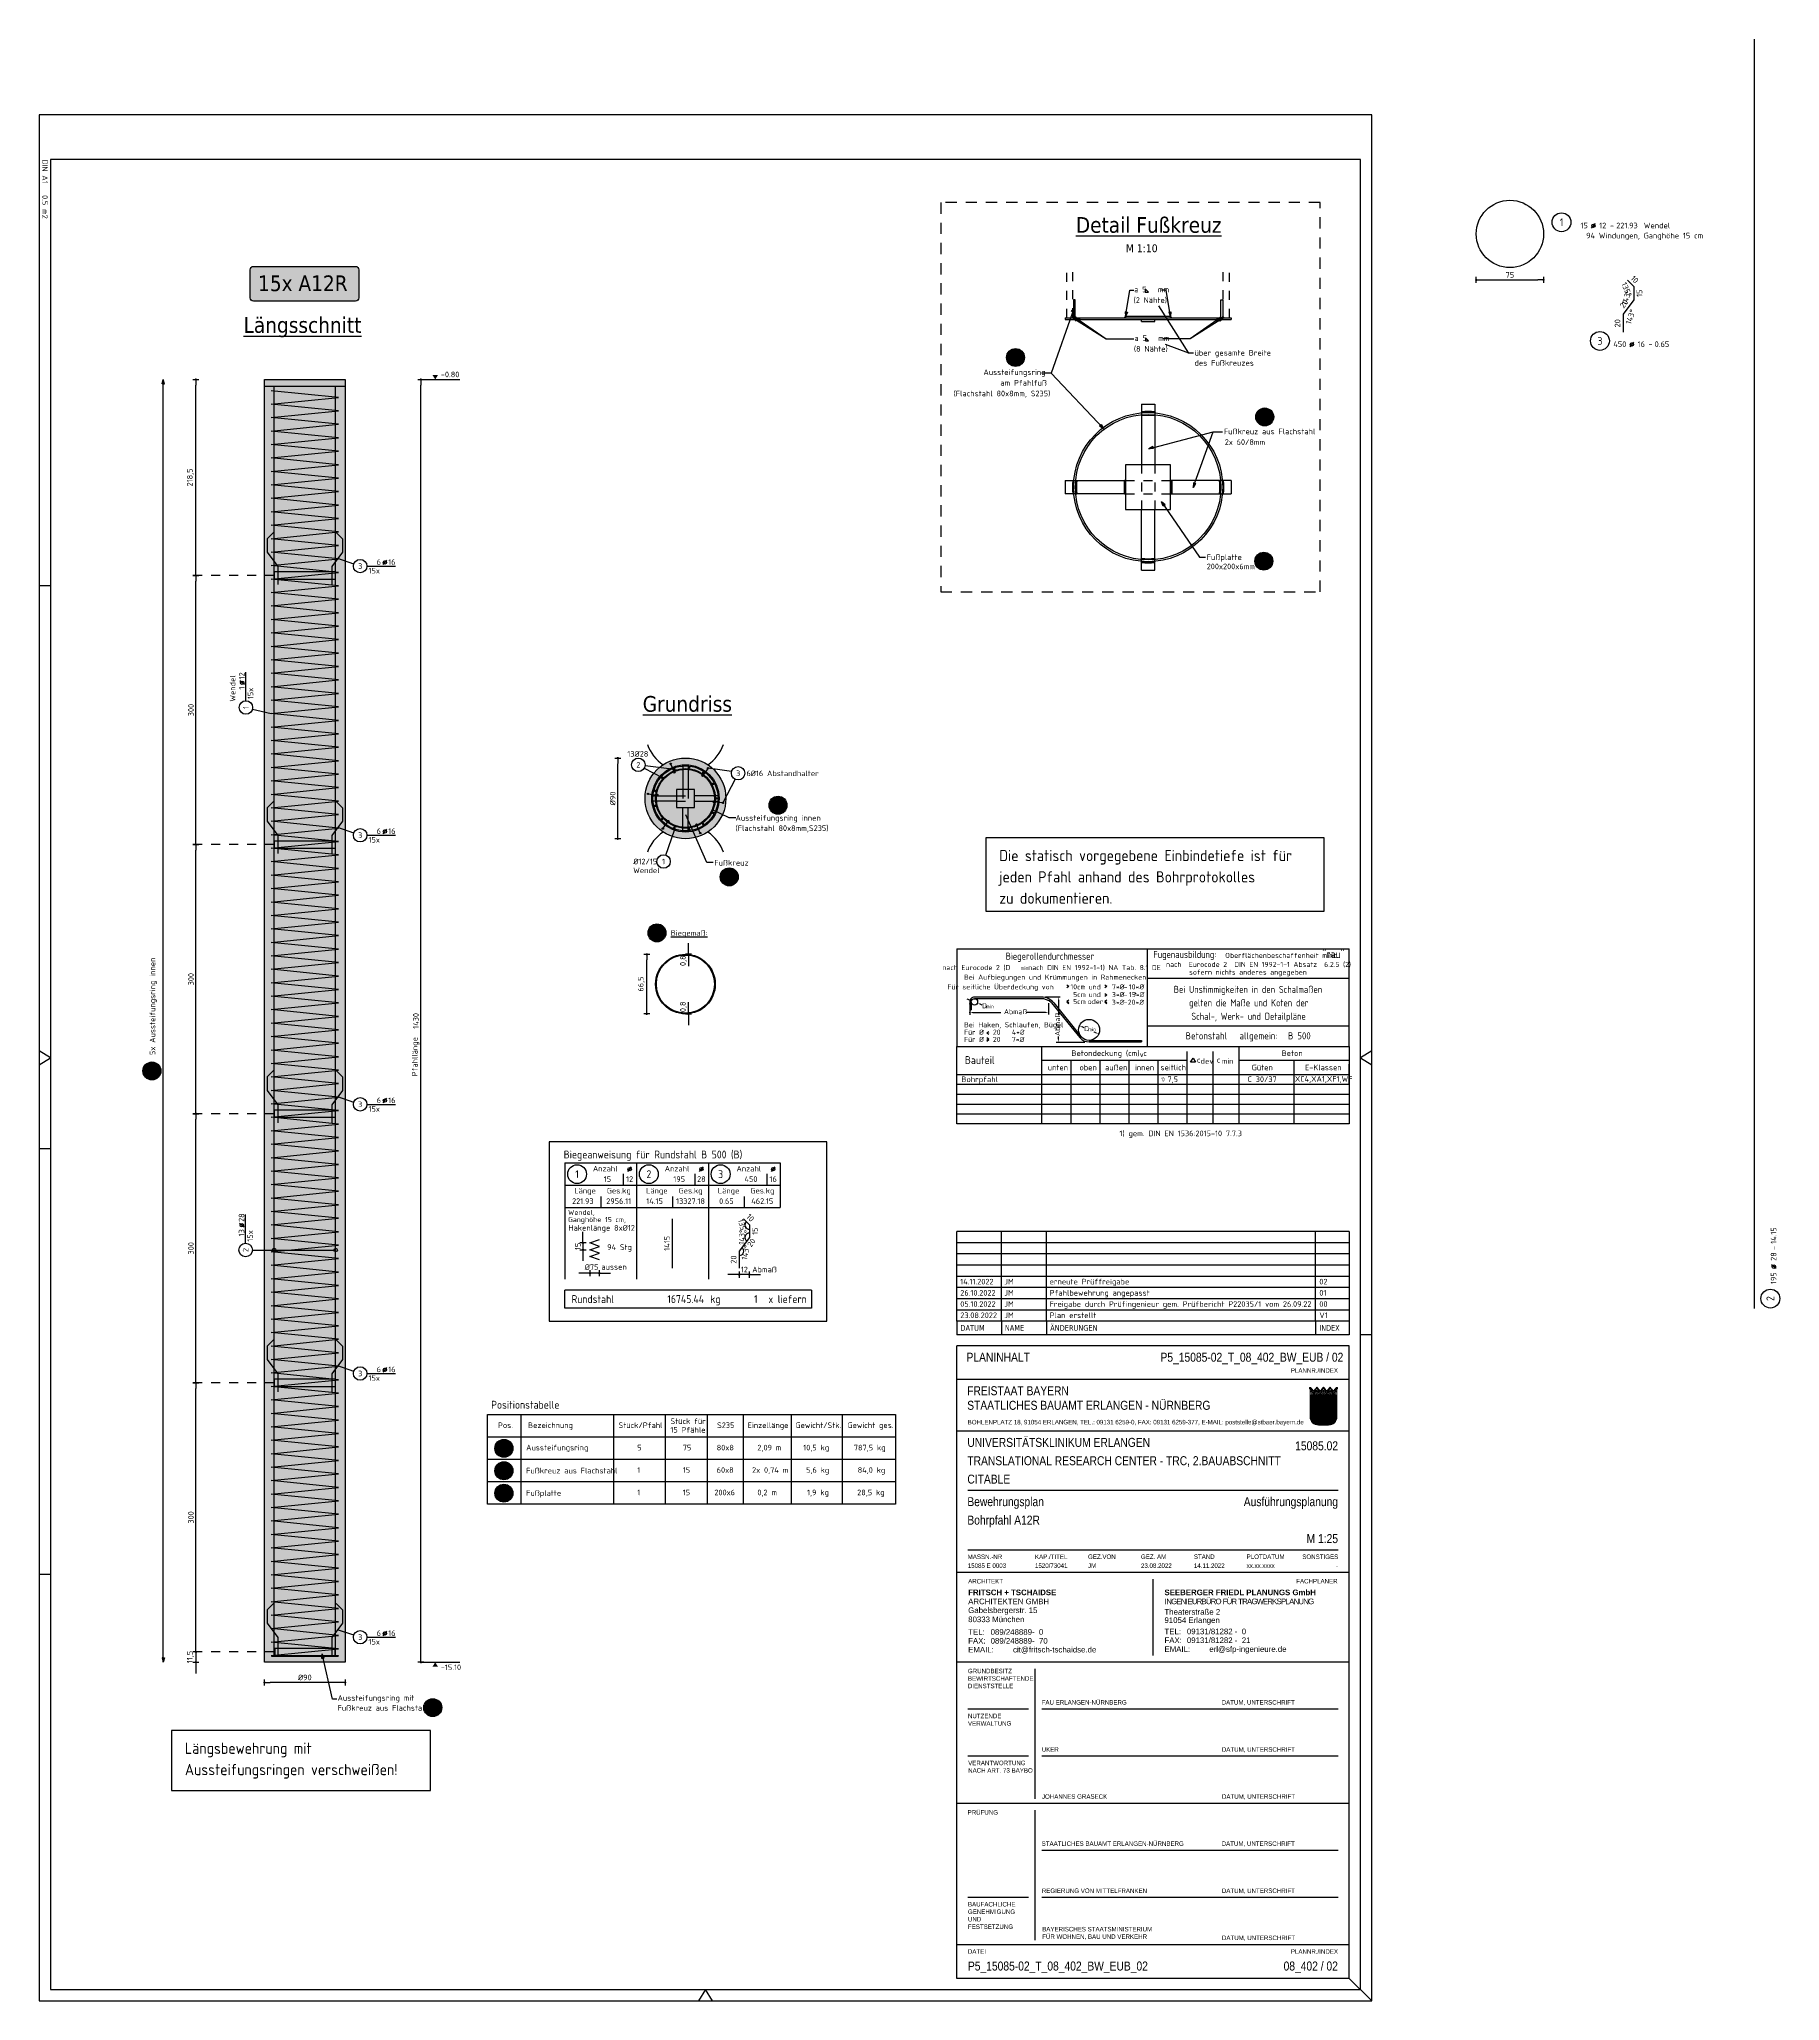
# Model space of a CAD drawing. Extents: x 1.5 to 20.9, y -1.9 to 20.
import ezdxf
from ezdxf.enums import TextEntityAlignment as Align

# ---------------------------------------------------------------- set-up
doc = ezdxf.new("R2010")
doc.units = 0
doc.header["$LTSCALE"] = 0.25
for name, pattern in [('AUSGEZOGEN', [1000.01, 1000, 0.01]), ('DASHDOT2', [0.5, 0.25, -0.125, 0, -0.125]), ('DOT', [0.175, 0.05, -0.125]), ('PUNKT', [0.175, 0.05, -0.125]), ('STRICHLINIE', [0.75, 0.5, -0.25])]:
    doc.linetypes.add(name, pattern=pattern)
for name, color, linetype in [('1__LINE_ACI_7', 7, 'Continuous'), ('40 A Plankopf Text F+T', 7, 'Continuous'), ('ACHSEN', 7, 'Continuous'), ('BET-ANS', 7, 'Continuous'), ('BET-SCHN', 6, 'Continuous'), ('BETON', 7, 'Continuous'), ('DETAIL', 7, 'Continuous'), ('DRUEBER', 7, 'Continuous'), ('grau_hell', 7, 'Continuous'), ('grau_mittel', 7, 'Continuous'), ('HILFE', 7, 'Continuous'), ('koten', 7, 'Continuous'), ('MASSE', 7, 'Continuous'), ('OBJEKT', 7, 'Continuous'), ('POS', 7, 'Continuous'), ('RAHMEN', 7, 'Continuous'), ('RND', 7, 'Continuous'), ('RND_BILD', 7, 'Continuous'), ('STAHL', 7, 'Continuous'), ('STEMPEL', 7, 'Continuous'), ('TEXT', 7, 'Continuous')]:
    doc.layers.add(name, color=color, linetype=linetype)
doc.layers.add('NOPLOT', color=7, linetype='Continuous', plot=False)
doc.styles.add('ERSTELLTER_STIL_3', font='arial.ttf')
doc.styles.add('ERSTELLTER_STIL_4', font='arialbd.ttf')
doc.styles.add('helv', font='tahoma.ttf')
doc.styles.add('plankopf_ArialN', font='ARIALN.TTF')
doc.styles.add('txt', font='isocp.shx')
doc.dimstyles.new('DOT_I', dxfattribs={"dimscale": 0.25, "dimtxt": 0.25, "dimasz": 0.25, "dimexe": 0.1, "dimexo": 0.3, "dimgap": 0.1, "dimtad": 1, "dimdec": 3, "dimzin": 3, "dimtxsty": 'txt', "dimblk": 'DOT', "dimblk1": 'DOT', "dimblk2": 'DOT', "dimsah": 1, "dimcen": 0.1, "dimse1": 1, "dimse2": 1, "dimazin": 0, "dimtfac": 1, "dimtdec": 4, "dimtix": 1, "dimtmove": 2, "dimatfit": 3, "dimfxl": 0, "dimtvp": 1, "dimtolj": 1, "dimtzin": 0, "dimarcsym": 0})
pattern_1 = [(0, (-322.07857, -163.97815), (8e-17, 0.254), [])]

# ---------------------------------------------------------------- blocks, each defined once
blk = doc.blocks.new('DINA1')
at = {"layer": 'RAHMEN'}
for p, q in [((0, 59.4), (0, 0)), ((84.1, 59.4), (0, 59.4)), ((84.1, 0), (84.1, 59.4)), ((0, 0), (84.1, 0))]:
    blk.add_line(p, q, dxfattribs=at)
at = {"layer": 'RAHMEN', "color": 5}
for p, q in [((2, 58.9), (2, 0.5)), ((83.6, 58.9), (2, 58.9)), ((83.6, 0.5), (83.6, 58.9)), ((2, 0.5), (83.6, 0.5))]:
    blk.add_line(p, q, dxfattribs=at)
at = {"layer": 'RAHMEN', "color": 7, "linetype": 'Continuous'}
for p, q in [((41.74, 59.4), (42.05, 58.9)), ((42.05, 58.9), (42.36, 59.4)), ((84.1, 30.01), (83.6, 29.7)), ((83.6, 29.7), (84.1, 29.39)), ((42.05, 0.5), (41.74, 0)), ((42.36, 0), (42.05, 0.5))]:
    blk.add_line(p, q, dxfattribs=at)
at = {"layer": 'RAHMEN', "color": 7}
for p, q in [((21, 0), (21, 0.5)), ((46.1, 0), (46.1, 0.5)), ((65.1, 0.5), (65.1, 0))]:
    blk.add_line(p, q, dxfattribs=at)
at = {"layer": 'RAHMEN', "color": 7, "style": 'txt'}
blk.add_text('DIN A1   0.5 m2', height=0.25, dxfattribs=at).set_placement((1.989, 0.133))
blk = doc.blocks.new('Bundeslandwappen')
at = {"lineweight": 9, "true_color": 0xffffff}
for points in [[(-5.75, 16.5), (-5.98, 16.5), (-5.98, 16.29), (-5.75, 16.29)], [(-5.09, 15.68), (-5.31, 15.68), (-5.31, 15.47), (-5.09, 15.47)], [(-3.49, 15.68), (-3.71, 15.68), (-3.71, 15.47), (-3.49, 15.47)], [(-2.82, 16.5), (-3.05, 16.5), (-3.05, 16.29), (-2.82, 16.29)], [(-2.15, 15.68), (-2.38, 15.68), (-2.38, 15.47), (-2.15, 15.47)], [(-0.56, 15.68), (-0.78, 15.68), (-0.78, 15.47), (-0.56, 15.47)], [(0.11, 16.5), (-0.11, 16.5), (-0.11, 16.29), (0.11, 16.29)], [(0.78, 15.68), (0.56, 15.68), (0.56, 15.47), (0.78, 15.47)], [(2.38, 15.68), (2.15, 15.68), (2.15, 15.47), (2.38, 15.47)], [(3.05, 16.5), (2.82, 16.5), (2.82, 16.29), (3.05, 16.29)], [(3.71, 15.68), (3.49, 15.68), (3.49, 15.47), (3.71, 15.47)], [(5.31, 15.68), (5.09, 15.68), (5.09, 15.47), (5.31, 15.47)], [(5.98, 16.5), (5.75, 16.5), (5.75, 16.29), (5.98, 16.29)]]:
    blk.add_hatch(color=7, dxfattribs=at).paths.add_polyline_path(points)
at = {"true_color": 0xffffff}
for points in [[(-5.34, 12.59), (-5.7, 12.59), (-5.7, 12.19), (-5.07, 11.96)], [(-3.57, 8.42), (-5.7, 9.18), (-5.7, 6.17), (-2.07, 4.88)], [(-1.42, 10.67), (-5.07, 11.96), (-3.57, 8.42), (0.08, 7.13)], [(0.86, 12.59), (-2.24, 12.59), (-1.42, 10.67), (2.23, 9.38)], [(3.96, 12.59), (1.66, 12.59), (4.37, 11.63)], [(5.7, 8.15), (2.23, 9.38), (3.73, 5.84), (5.7, 5.14)], [(5.7, 11.16), (4.37, 11.63), (5.7, 8.5)], [(-5.7, 6.14), (-5.7, 3.7, 0.041392), (-5.65, 3.14), (-4.21, 2.63)], [(-0.56, 1.34), (-4.21, 2.63), (-3.29, 0.45, 0.073774), (-2.3, 0.3), (-0.12, 0.3)], [(1.58, 3.59), (-2.07, 4.88), (-0.56, 1.34), (2.36, 0.3, 0.043654), (2.95, 0.36)], [(3.73, 5.84), (0.08, 7.13), (1.58, 3.59), (5.23, 2.29)]]:
    blk.add_hatch(color=7, dxfattribs=at).paths.add_polyline_path(points)
at = {"lineweight": 9}
h = blk.add_hatch(dxfattribs=at)
h.set_pattern_fill('ANSI31', color=256, scale=0.08, angle=315, style=0)
h.set_pattern_definition(pattern_1)
h.paths.add_polyline_path([(-5.07, 11.96), (-5.7, 12.19), (-5.7, 9.18), (-3.57, 8.42)])
h = blk.add_hatch(dxfattribs=at)
h.set_pattern_fill('ANSI31', color=256, scale=0.08, angle=315, style=0)
h.set_pattern_definition(pattern_1)
h.paths.add_polyline_path([(-2.24, 12.59), (-5.34, 12.59), (-5.07, 11.96), (-1.42, 10.67)])
h = blk.add_hatch(dxfattribs=at)
h.set_pattern_fill('ANSI31', color=256, scale=0.08, angle=315, style=0)
h.set_pattern_definition(pattern_1)
h.paths.add_polyline_path([(2.23, 9.38), (-1.42, 10.67), (0.08, 7.13), (3.73, 5.84)])
h = blk.add_hatch(dxfattribs=at)
h.set_pattern_fill('ANSI31', color=256, scale=0.08, angle=315, style=0)
h.set_pattern_definition(pattern_1)
h.paths.add_polyline_path([(4.37, 11.63), (1.66, 12.59), (0.86, 12.59), (2.23, 9.38), (5.7, 8.15), (5.7, 8.5)])
h = blk.add_hatch(dxfattribs=at)
h.set_pattern_fill('ANSI31', color=256, scale=0.08, angle=315, style=0)
h.set_pattern_definition(pattern_1)
h.paths.add_polyline_path([(5.7, 12.59), (3.96, 12.59), (4.37, 11.63), (5.7, 11.16)])
h = blk.add_hatch(dxfattribs=at)
h.set_pattern_fill('ANSI31', color=256, scale=0.08, angle=315, style=0)
h.set_pattern_definition(pattern_1)
h.paths.add_polyline_path([(-2.07, 4.88), (-5.7, 6.17), (-5.7, 6.14), (-4.21, 2.63), (-0.56, 1.34)])
h = blk.add_hatch(dxfattribs=at)
h.set_pattern_fill('ANSI31', color=256, scale=0.08, angle=315, style=0)
h.set_pattern_definition(pattern_1)
h.paths.add_polyline_path([(-4.21, 2.63), (-5.65, 3.14, 0.285055), (-3.29, 0.45)])
h = blk.add_hatch(dxfattribs=at)
h.set_pattern_fill('ANSI31', color=256, scale=0.08, angle=315, style=0)
h.set_pattern_definition(pattern_1)
h.paths.add_polyline_path([(0.08, 7.13), (-3.57, 8.42), (-2.07, 4.88), (1.58, 3.59)])
h = blk.add_hatch(dxfattribs=at)
h.set_pattern_fill('ANSI31', color=256, scale=0.08, angle=315, style=0)
h.set_pattern_definition(pattern_1)
h.paths.add_polyline_path([(-0.56, 1.34), (-0.12, 0.3), (2.3, 0.3, 0.004354), (2.36, 0.3)])
h = blk.add_hatch(dxfattribs=at)
h.set_pattern_fill('ANSI31', color=256, scale=0.08, angle=315, style=0)
h.set_pattern_definition(pattern_1)
h.paths.add_polyline_path([(5.31, 2.11), (5.23, 2.29), (1.58, 3.59), (2.95, 0.36, 0.22704)])
h = blk.add_hatch(dxfattribs=at)
h.set_pattern_fill('ANSI31', color=256, scale=0.08, angle=315, style=0)
h.set_pattern_definition(pattern_1)
h.paths.add_polyline_path([(5.7, 5.14), (3.73, 5.84), (5.23, 2.29), (5.37, 2.24, 0.111178), (5.7, 3.7)])
for p, q in [((-6, 16.1), (-6, 3.7)), ((-6, 13.29), (6, 13.29)), ((-6, 12.94), (6, 12.94)), ((-5.7, 12.59), (-5.7, 3.7)), ((-5.7, 12.59), (5.7, 12.59)), ((-5.7, 12.19), (5.7, 8.15)), ((-5.7, 9.18), (5.7, 5.14)), ((-5.64, 14.97), (-5.64, 15.18)), ((-5.61, 16.59), (-5.62, 16.68)), ((-5.34, 12.59), (-0.12, 0.3)), ((-5.33, 15.19), (-5.33, 15.05)), ((-4.68, 14.54), (-5.26, 14.54)), ((-4.12, 14.54), (-3.54, 14.54)), ((-3.47, 15.19), (-3.47, 15.05)), ((-3.36, 13.9), (-2.93, 14.17)), ((-2.93, 13.63), (-3.36, 13.9)), ((-3.19, 16.59), (-3.18, 16.67)), ((-3.16, 14.97), (-3.16, 15.18)), ((-2.93, 15.58), (-2.93, 14.47)), ((-2.93, 14.17), (-2.5, 13.9)), ((-2.5, 13.9), (-2.93, 13.63)), ((-2.71, 14.97), (-2.71, 15.18)), ((-2.68, 16.59), (-2.69, 16.67)), ((-2.4, 15.19), (-2.4, 15.05)), ((-1.74, 14.54), (-2.32, 14.54)), ((-2.24, 12.59), (2.95, 0.36)), ((-1.19, 14.54), (-0.61, 14.54)), ((-0.54, 15.19), (-0.54, 15.05)), ((0, 14.17), (-0.43, 13.9)), ((-0.43, 13.9), (0, 13.63)), ((-0.25, 16.59), (-0.24, 16.67)), ((-0.22, 14.97), (-0.22, 15.18)), ((0, 15.58), (0, 14.47)), ((0.43, 13.9), (0, 14.17)), ((0, 13.63), (0.43, 13.9)), ((0.22, 14.97), (0.22, 15.18)), ((0.25, 16.59), (0.24, 16.67)), ((0.54, 15.19), (0.54, 15.05)), ((1.19, 14.54), (0.61, 14.54)), ((0.86, 12.59), (5.31, 2.11)), ((1.66, 12.59), (5.7, 11.16)), ((1.74, 14.54), (2.32, 14.54)), ((2.4, 15.19), (2.4, 15.05)), ((2.93, 14.17), (2.5, 13.9)), ((2.5, 13.9), (2.93, 13.63)), ((2.68, 16.59), (2.69, 16.67)), ((2.71, 14.97), (2.71, 15.18)), ((2.93, 15.58), (2.93, 14.47)), ((3.36, 13.9), (2.93, 14.17)), ((2.93, 13.63), (3.36, 13.9)), ((3.16, 14.97), (3.16, 15.18)), ((3.19, 16.59), (3.18, 16.67)), ((3.47, 15.19), (3.47, 15.05)), ((4.12, 14.54), (3.54, 14.54)), ((3.96, 12.59), (5.7, 8.5)), ((4.68, 14.54), (5.26, 14.54)), ((5.33, 15.19), (5.33, 15.05)), ((5.61, 16.59), (5.62, 16.68)), ((5.64, 14.97), (5.64, 15.18)), ((5.7, 3.7), (5.7, 12.59)), ((6, 3.7), (6, 16.1)), ((-5.7, 6.17), (5.37, 2.24)), ((-5.7, 6.14), (-3.29, 0.45)), ((-5.66, 3.14), (2.36, 0.3)), ((-2.3, 0.3), (2.3, 0.3)), ((-2.3, 0), (2.3, 0))]:
    blk.add_line(p, q, dxfattribs=at)
for points in [[(-5.75, 16.29), (-5.98, 16.29), (-5.98, 16.5), (-5.75, 16.5)], [(-5.09, 15.47), (-5.31, 15.47), (-5.31, 15.68), (-5.09, 15.68)], [(-4.07, 13.71), (-4.83, 13.71), (-4.83, 14.1), (-4.07, 14.1)], [(-3.71, 15.47), (-3.49, 15.47), (-3.49, 15.68), (-3.71, 15.68)], [(-2.82, 16.29), (-3.05, 16.29), (-3.05, 16.5), (-2.82, 16.5)], [(-2.15, 15.47), (-2.38, 15.47), (-2.38, 15.68), (-2.15, 15.68)], [(-1.8, 13.71), (-1.04, 13.71), (-1.04, 14.1), (-1.8, 14.1)], [(-0.78, 15.47), (-0.56, 15.47), (-0.56, 15.68), (-0.78, 15.68)], [(0.11, 16.29), (-0.11, 16.29), (-0.11, 16.5), (0.11, 16.5)], [(0.78, 15.47), (0.56, 15.47), (0.56, 15.68), (0.78, 15.68)], [(1.8, 13.71), (1.04, 13.71), (1.04, 14.1), (1.8, 14.1)], [(2.15, 15.47), (2.38, 15.47), (2.38, 15.68), (2.15, 15.68)], [(3.05, 16.29), (2.82, 16.29), (2.82, 16.5), (3.05, 16.5)], [(3.71, 15.47), (3.49, 15.47), (3.49, 15.68), (3.71, 15.68)], [(4.07, 13.71), (4.83, 13.71), (4.83, 14.1), (4.07, 14.1)], [(5.09, 15.47), (5.31, 15.47), (5.31, 15.68), (5.09, 15.68)], [(5.75, 16.29), (5.98, 16.29), (5.98, 16.5), (5.75, 16.5)]]:
    blk.add_lwpolyline(points, close=True, dxfattribs=at)
for centre in [(-5.28, 13.9), (-3.71, 13.9), (-2.2, 13.9), (-0.68, 13.9), (0.68, 13.9), (2.2, 13.9), (3.71, 13.9), (5.28, 13.9)]:
    blk.add_circle(centre, 0.123, dxfattribs=at)
for centre, radius, start, end in [((-5.89, 16.45), 0.362, 44.66814, 253.11831), ((-5.67, 16.67), 0.05, 6.6615, 44.66814), ((-5.49, 15.18), 0.157, 3.2756, 179.55206), ((-5.19, 14.99), 0.453, 182.83284, 261.30427), ((-5.56, 16.59), 0.05, 186.6615, 265.62087), ((-5.42, 15.99), 0.179, 74.78828, 15.13561), ((-5.59, 16.26), 0.281, 346.02321, 85.62087), ((-5.36, 16.21), 0.05, 254.78828, 346.02321), ((-5.26, 15.23), 0.191, 249.63581, 3.08566), ((-5.2, 16.05), 0.05, 93.06329, 195.13561), ((-5.19, 15.87), 0.224, 350.95424, 93.06329), ((-5.02, 15.24), 0.05, 82.94673, 183.08566), ((-4.99, 15.54), 0.249, 262.94673, 77.88554), ((-4.92, 15.83), 0.05, 170.95424, 257.88554), ((-4.62, 14.89), 0.224, 71.40005, 0), ((-4.71, 14.85), 0.312, 275.96495, 353.97732), ((-4.4, 15.24), 0.208, 317.07745, 222.92255), ((-4.18, 14.89), 0.224, 180, 108.59995), ((-4.09, 14.85), 0.312, 186.02268, 264.03505), ((-3.81, 15.54), 0.249, 102.11446, 277.05327), ((-3.88, 15.83), 0.05, 282.11446, 9.04576), ((-3.61, 15.87), 0.224, 86.93671, 189.04576), ((-3.78, 15.24), 0.05, 356.91434, 97.05327), ((-3.54, 15.23), 0.191, 176.91434, 290.36419), ((-3.6, 16.05), 0.05, 344.86439, 86.93671), ((-3.38, 15.99), 0.179, 164.86439, 105.21172), ((-3.61, 14.99), 0.453, 278.69573, 357.16716), ((-3.21, 16.26), 0.281, 94.37913, 193.97679), ((-3.44, 16.21), 0.05, 193.97679, 285.21172), ((-3.31, 15.18), 0.157, 0.44794, 176.7244), ((-3.24, 16.59), 0.05, 274.37913, 353.3385), ((-3.13, 16.67), 0.05, 155.22882, 173.3385), ((-2.93, 16.58), 0.264, 24.0166, 155.34093), ((-2.55, 15.18), 0.157, 3.2756, 179.55206), ((-2.26, 14.99), 0.453, 182.83284, 261.30427), ((-2.74, 16.66), 0.05, 6.6615, 24.0166), ((-2.63, 16.59), 0.05, 186.6615, 265.62087), ((-2.49, 15.99), 0.179, 74.78828, 15.13561), ((-2.65, 16.26), 0.281, 346.02321, 85.62087), ((-2.43, 16.21), 0.05, 254.78828, 346.02321), ((-2.33, 15.23), 0.191, 249.63581, 3.08566), ((-2.27, 16.05), 0.05, 93.06329, 195.13561), ((-2.26, 15.87), 0.224, 350.95424, 93.06329), ((-2.09, 15.24), 0.05, 82.94673, 183.08566), ((-2.05, 15.54), 0.249, 262.94673, 77.88554), ((-1.99, 15.83), 0.05, 170.95424, 257.88554), ((-1.69, 14.89), 0.224, 71.40005, 0), ((-1.78, 14.85), 0.312, 275.96495, 353.97732), ((-1.47, 15.24), 0.208, 317.07745, 222.92255), ((-1.24, 14.89), 0.224, 180, 108.59995), ((-1.16, 14.85), 0.312, 186.02268, 264.03505), ((-0.88, 15.54), 0.249, 102.11446, 277.05327), ((-0.94, 15.83), 0.05, 282.11446, 9.04576), ((-0.67, 15.87), 0.224, 86.93671, 189.04576), ((-0.84, 15.24), 0.05, 356.91434, 97.05327), ((-0.6, 15.23), 0.191, 176.91434, 290.36419), ((-0.66, 16.05), 0.05, 344.86439, 86.93671), ((-0.44, 15.99), 0.179, 164.86439, 105.21172), ((-0.68, 14.99), 0.453, 278.69573, 357.16716), ((-0.28, 16.26), 0.281, 94.37913, 193.97679), ((-0.5, 16.21), 0.05, 193.97679, 285.21172), ((-0.38, 15.18), 0.157, 0.44794, 176.7244), ((-0.3, 16.59), 0.05, 274.37913, 353.3385), ((0, 16.58), 0.264, 24.0166, 155.34093), ((-0.19, 16.67), 0.05, 155.22882, 173.3385), ((0.38, 15.18), 0.157, 3.2756, 179.55206), ((0.68, 14.99), 0.453, 182.83284, 261.30427), ((0.19, 16.66), 0.05, 6.6615, 24.0166), ((0.3, 16.59), 0.05, 186.6615, 265.62087), ((0.44, 15.99), 0.179, 74.78828, 15.13561), ((0.28, 16.26), 0.281, 346.02321, 85.62087), ((0.5, 16.21), 0.05, 254.78828, 346.02321), ((0.6, 15.23), 0.191, 249.63581, 3.08566), ((0.66, 16.05), 0.05, 93.06329, 195.13561), ((0.67, 15.87), 0.224, 350.95424, 93.06329), ((0.84, 15.24), 0.05, 82.94673, 183.08566), ((0.88, 15.54), 0.249, 262.94673, 77.88554), ((0.94, 15.83), 0.05, 170.95424, 257.88554), ((1.24, 14.89), 0.224, 71.40005, 0), ((1.16, 14.85), 0.312, 275.96495, 353.97732), ((1.47, 15.24), 0.208, 317.07745, 222.92255), ((1.69, 14.89), 0.224, 180, 108.59995), ((1.78, 14.85), 0.312, 186.02268, 264.03505), ((2.05, 15.54), 0.249, 102.11446, 277.05327), ((1.99, 15.83), 0.05, 282.11446, 9.04576), ((2.26, 15.87), 0.224, 86.93671, 189.04576), ((2.09, 15.24), 0.05, 356.91434, 97.05327), ((2.33, 15.23), 0.191, 176.91434, 290.36419), ((2.27, 16.05), 0.05, 344.86439, 86.93671), ((2.49, 15.99), 0.179, 164.86439, 105.21172), ((2.26, 14.99), 0.453, 278.69573, 357.16716), ((2.65, 16.26), 0.281, 94.37913, 193.97679), ((2.43, 16.21), 0.05, 193.97679, 285.21172), ((2.55, 15.18), 0.157, 0.44794, 176.7244), ((2.63, 16.59), 0.05, 274.37913, 353.3385), ((2.93, 16.58), 0.264, 24.0166, 155.34093), ((2.74, 16.67), 0.05, 155.22882, 173.3385), ((3.31, 15.18), 0.157, 3.2756, 179.55206), ((3.61, 14.99), 0.453, 182.83284, 261.30427), ((3.13, 16.66), 0.05, 6.6615, 24.0166), ((3.24, 16.59), 0.05, 186.6615, 265.62087), ((3.38, 15.99), 0.179, 74.78828, 15.13561), ((3.21, 16.26), 0.281, 346.02321, 85.62087), ((3.44, 16.21), 0.05, 254.78828, 346.02321), ((3.54, 15.23), 0.191, 249.63581, 3.08566), ((3.6, 16.05), 0.05, 93.06329, 195.13561), ((3.61, 15.87), 0.224, 350.95424, 93.06329), ((3.78, 15.24), 0.05, 82.94673, 183.08566), ((3.81, 15.54), 0.249, 262.94673, 77.88554), ((3.88, 15.83), 0.05, 170.95424, 257.88554), ((4.18, 14.89), 0.224, 71.40005, 0), ((4.09, 14.85), 0.312, 275.96495, 353.97732), ((4.4, 15.24), 0.208, 317.07745, 222.92255), ((4.62, 14.89), 0.224, 180, 108.59995), ((4.71, 14.85), 0.312, 186.02268, 264.03505), ((4.99, 15.54), 0.249, 102.11446, 277.05327), ((4.92, 15.83), 0.05, 282.11446, 9.04576), ((5.19, 15.87), 0.224, 86.93671, 189.04576), ((5.02, 15.24), 0.05, 356.91434, 97.05327), ((5.26, 15.23), 0.191, 176.91434, 290.36419), ((5.2, 16.05), 0.05, 344.86439, 86.93671), ((5.42, 15.99), 0.179, 164.86439, 105.21172), ((5.19, 14.99), 0.453, 278.69573, 357.16716), ((5.59, 16.26), 0.281, 94.37913, 193.97679), ((5.36, 16.21), 0.05, 193.97679, 285.21172), ((5.49, 15.18), 0.157, 0.44794, 176.7244), ((5.56, 16.59), 0.05, 274.37913, 353.3385), ((5.67, 16.67), 0.05, 135.33186, 173.3385), ((5.89, 16.45), 0.362, 286.88169, 135.33186), ((-2.3, 3.7), 3.7, 180, 270), ((-2.3, 3.7), 3.4, 180, 270), ((2.3, 3.7), 3.7, 270, 0), ((2.3, 3.7), 3.4, 270, 0)]:
    blk.add_arc(centre, radius, start, end, dxfattribs=at)
blk = doc.blocks.new('Plankopf_PU')
for p, q in [((-18.5, 25.4), (-18.5, 27.7)), ((-1, 27.7), (-18.5, 27.7)), ((-1, 27.7), (-18.5, 27.7)), ((-1, 25.4), (-1, 27.7)), ((-1, 25.4), (-18.5, 25.4)), ((-1, 25.4), (-18.5, 25.4)), ((-18.5, 19.1), (-18.5, 25.4)), ((-1, 19.1), (-1, 25.4)), ((-1.5, 22.75), (-18, 22.75)), ((-18, 20.1), (-1.5, 20.1)), ((-18.5, 15.1), (-18.5, 19.1)), ((-1, 19.1), (-18.5, 19.1)), ((-9.75, 18.8), (-9.75, 15.4)), ((-1, 15.1), (-1, 19.1)), ((-1, 15.1), (-18.5, 15.1)), ((-1, 15.1), (-18.5, 15.1)), ((-18.5, 8.8), (-18.5, 15.1)), ((-1, 8.8), (-1, 15.1)), ((-15, 9), (-15, 14.8)), ((-15.3, 13), (-18, 13)), ((-1.5, 13), (-14.7, 13)), ((-15.3, 10.9), (-18, 10.9)), ((-1.5, 10.9), (-14.7, 10.9)), ((-18.5, 2.5), (-18.5, 8.8)), ((-1, 8.8), (-18.5, 8.8)), ((-1, 2.5), (-1, 8.8)), ((-15, 2.7), (-15, 8.5)), ((-1.5, 6.7), (-14.7, 6.7)), ((-15.3, 4.6), (-18, 4.6)), ((-1.5, 4.6), (-14.7, 4.6)), ((-1, 2.5), (-18.5, 2.5)), ((-18.5, 1), (-18.5, 2.5)), ((-1, 2.5), (-18.5, 2.5)), ((-1, 1), (-1, 2.5)), ((-1, 1), (-18.5, 1))]:
    blk.add_line(p, q)
at = {"xscale": 0.1, "yscale": 0.1, "zscale": 0.1}
blk.add_blockref('Bundeslandwappen', (-2.148, 25.669), dxfattribs=at)
at = {"linetype": 'AUSGEZOGEN', "lineweight": 35, "style": 'plankopf_ArialN'}
for s, height, p in [('FREISTAAT BAYERN', 0.4, (-18.032, 27.401)), ('PRÜFUNG', 0.2, (-18.013, 8.5))]:
    blk.add_text(s, height=height, dxfattribs=at).set_placement(p, align=Align.TOP_LEFT)
blk.add_text('STAATLICHES BAUAMT ERLANGEN - NÜRNBERG', height=0.4, dxfattribs=at).set_placement((-18.032, 26.552), align=Align.MIDDLE_LEFT)
at = {"style": 'plankopf_ArialN'}
for s, p in [('BOHLENPLATZ 18, 91054 ERLANGEN, TEL.: 09131 6259-0, FAX: 09131 6259-377, E-MAIL: poststelle@stbaer.bayern.de', (-18.012, 25.702)), ('MASSN.-NR', (-18.011, 19.698)), ('KAP./TITEL', (-15.01, 19.698)), ('GEZ.VON', (-12.644, 19.7)), ('GEZ. AM', (-10.286, 19.7)), ('STAND', (-7.927, 19.702)), ('PLOTDATUM', (-5.574, 19.7)), ('FAU ERLANGEN-NÜRNBERG', (-14.712, 13.207)), ('DATUM, UNTERSCHRIFT', (-6.687, 13.207)), ('UKER', (-14.712, 11.107)), ('DATUM, UNTERSCHRIFT', (-6.68, 11.106)), ('JOHANNES GRASECK', (-14.7, 9.005)), ('DATUM, UNTERSCHRIFT', (-6.675, 9.005)), ('STAATLICHES BAUAMT ERLANGEN-NÜRNBERG', (-14.712, 6.907)), ('DATUM, UNTERSCHRIFT', (-6.687, 6.907)), ('REGIERUNG VON MITTELFRANKEN', (-14.705, 4.806)), ('DATUM, UNTERSCHRIFT', (-6.68, 4.806)), ('DATUM, UNTERSCHRIFT', (-6.675, 2.705)), ('DATEI', (-18.002, 2.095))]:
    blk.add_text(s, height=0.2, dxfattribs=at).set_placement(p)
for s, p in [('SONSTIGES', (-1.493, 19.7)), ('PLANNR./INDEX', (-1.501, 2.095))]:
    blk.add_text(s, height=0.2, dxfattribs=at).set_placement(p, align=Align.RIGHT)
at = {"linetype": 'AUSGEZOGEN', "lineweight": 35, "style": 'plankopf_ArialN'}
blk.add_text('ARCHITEKT', height=0.2, dxfattribs=at).set_placement((-17.989, 18.607))
blk.add_text('FACHPLANER', height=0.2, dxfattribs=at).set_placement((-1.52, 18.611), align=Align.RIGHT)
at = {"insert": (-5.574, 19.303), "char_height": 0.2, "attachment_point": 7, "style": 'plankopf_ArialN'}
blk.add_mtext('xx.xx.xxxx', dxfattribs=at)
at = {"char_height": 0.2, "attachment_point": 1, "style": 'plankopf_ArialN'}
for s, insert, width in [('GRUNDBESITZ\\PBEWIRTSCHAFTENDE DIENSTSTELLE', (-18, 14.804), 2.5), ('NUTZENDE^JVERWALTUNG', (-17.998, 12.8), 2.69843), ('VERANTWORTUNG  NACH ART. 73 BAYBO', (-17.988, 10.705), 2.68768), ('BAUFACHLICHE GENEHMIGUNG UND FESTSETZUNG', (-17.998, 4.404), 2.2311), ('BAYERISCHES STAATSMINISTERIUM ^JFÜR WOHNEN, BAU UND VERKEHR', (-14.689, 3.294), 9.29412)]:
    blk.add_mtext(s, dxfattribs=dict(at, insert=insert, width=width))
at = {"style": 'plankopf_ArialN'}
for tag, p in [('PROJEKTBEZEICHNUNGZ1', (-18.025, 24.578)), ('PROJEKTBEZEICHNUNGZ2', (-18.025, 23.761)), ('PROJEKTBEZEICHNUNGZ3', (-18.025, 22.941))]:
    blk.add_attdef(tag, text='', height=0.4, dxfattribs=at).set_placement(p, align=Align.BOTTOM_LEFT)
for tag, p in [('GEB.-NR', (-1.5, 24.946)), ('0.000X', (-1.507, 1.749))]:
    blk.add_attdef(tag, text='', height=0.4, dxfattribs=at).set_placement(p, align=Align.TOP_RIGHT)
for tag, p, height in [('PLANINHALTZ1', (-18.025, 22.055), 0.4), ('PLANINHALTZ2', (-18.025, 21.232), 0.4), ('PLANINHALTZ3', (-18.025, 20.409), 0.4), ('MASSN.-NR', (-18.005, 19.303), 0.2), ('KAPITEL/TITEL', (-15.01, 19.303), 0.2), ('GEZ_VON', (-12.644, 19.303), 0.2), ('GEZ_AM', (-10.286, 19.303), 0.2), ('STAND', (-7.927, 19.303), 0.2)]:
    blk.add_attdef(tag, p, '', height=height, dxfattribs=at)
for tag, height, p in [('PLANUNGSPHASE', 0.4, (-1.5, 22.055)), ('PROJEKTKATEGORIE', 0.4, (-1.5, 21.232)), ('MAßSTAB', 0.4, (-1.5, 20.409)), ('SONSTIGES', 0.2, (-1.5, 19.303))]:
    blk.add_attdef(tag, text='', height=height, dxfattribs=at).set_placement(p, align=Align.RIGHT)
at = {"layer": '40 A Plankopf Text F+T', "color": 7, "linetype": 'Continuous', "lineweight": 13, "char_height": 0.25, "attachment_point": 7}
for s, insert, style in [('\\A1;ARCHITEKTEN GMBH', (-17.988, 17.68), 'ERSTELLTER_STIL_3'), ('\\A1;Gabelsbergerstr. 15', (-17.988, 17.212), 'ERSTELLTER_STIL_3'), ('\\A1;FRITSCH + TSCHAIDSE ', (-17.988, 18.081), 'ERSTELLTER_STIL_4'), ('\\A1;SEEBERGER FRIEDL PLANUNGS GmbH', (-9.238, 18.081), 'ERSTELLTER_STIL_4'), ('\\A1;{\\T0.8;INGENIEURBÜRO FÜR TRAGWERKSPLANUNG}', (-9.238, 17.68), 'ERSTELLTER_STIL_3'), ('\\A1;80333 München', (-17.988, 16.879), 'ERSTELLTER_STIL_3'), ('\\A1;Theaterstraße 2', (-9.238, 17.212), 'ERSTELLTER_STIL_3'), ('\\A1;91054 Erlangen', (-9.238, 16.771), 'ERSTELLTER_STIL_3')]:
    blk.add_mtext(s, dxfattribs=dict(at, insert=insert, style=style))
at = {"layer": '40 A Plankopf Text F+T', "color": 7, "linetype": 'Continuous', "lineweight": 13, "char_height": 0.25, "attachment_point": 7, "line_spacing_factor": 0.945293, "style": 'ERSTELLTER_STIL_3'}
for s, insert in [('\\A1;TEL: ^I089/248889-  0\\PFAX: ^I089/248889-  70\\PEMAIL: ^Icit@fritsch-tschaidse.de', (-17.988, 15.481)), ('\\A1;TEL: ^I09131/81282 -  0\\PFAX: ^I09131/81282 -  21\\PEMAIL: ^Ierl@sfp-ingenieure.de', (-9.238, 15.481))]:
    blk.add_mtext(s, dxfattribs=dict(at, insert=insert))
blk = doc.blocks.new('Plankopf-ER')
at = {"layer": 'RAHMEN', "color": 7, "linetype": 'Continuous'}
for p, q in [((-0.5, 4.6), (-18, 4.6)), ((-18, 4.1), (-18, 4.6)), ((-16, 4.1), (-16, 4.6)), ((-14, 4.1), (-14, 4.6)), ((-2, 4.1), (-2, 4.6)), ((-0.5, 4.6), (-0.5, 4.1)), ((-0.5, 4.1), (-18, 4.1)), ((-18, 3.6), (-18, 4.1)), ((-0.5, 3.6), (-18, 3.6)), ((-18, 3.1), (-18, 3.6)), ((-16, 3.6), (-16, 4.1)), ((-16, 3.1), (-16, 3.6)), ((-14, 3.6), (-14, 4.1)), ((-14, 3.1), (-14, 3.6)), ((-2, 3.6), (-2, 4.1)), ((-2, 3.1), (-2, 3.6)), ((-0.5, 4.1), (-0.5, 3.6)), ((-0.5, 3.6), (-0.5, 3.1)), ((-0.5, 3.1), (-18, 3.1)), ((-18, 2.6), (-18, 3.1)), ((-16, 2.6), (-16, 3.1)), ((-14, 2.6), (-14, 3.1)), ((-2, 2.6), (-2, 3.1)), ((-0.5, 3.1), (-0.5, 2.6)), ((-0.5, 2.6), (-18, 2.6)), ((-18, 2.1), (-18, 2.6)), ((-0.5, 2.1), (-18, 2.1)), ((-18, 1.6), (-18, 2.1)), ((-16, 2.1), (-16, 2.6)), ((-16, 1.6), (-16, 2.1)), ((-14, 2.1), (-14, 2.6)), ((-14, 1.6), (-14, 2.1)), ((-2, 2.1), (-2, 2.6)), ((-2, 1.6), (-2, 2.1)), ((-0.5, 2.6), (-0.5, 2.1)), ((-0.5, 2.1), (-0.5, 1.6)), ((-0.5, 1.6), (-18, 1.6)), ((-18, 1.1), (-18, 1.6)), ((-0.5, 1.1), (-18, 1.1)), ((-18, 0.6), (-18, 1.1)), ((-16, 1.1), (-16, 1.6)), ((-16, 0.6), (-16, 1.1)), ((-14, 1.1), (-14, 1.6)), ((-14, 0.6), (-14, 1.1)), ((-2, 1.1), (-2, 1.6)), ((-2, 0.6), (-2, 1.1)), ((-0.5, 1.6), (-0.5, 1.1)), ((-0.5, 1.1), (-0.5, 0.6)), ((-0.5, 0.6), (-18, 0.6)), ((-18, 0.6), (-18, 0)), ((-0.5, 0), (-18, 0)), ((-16, 0.6), (-16, 0)), ((-14, 0.6), (-14, 0)), ((-2, 0.6), (-2, 0)), ((-0.5, 0.6), (-0.5, 0))]:
    blk.add_line(p, q, dxfattribs=at)
at = {"layer": 'RAHMEN', "color": 7, "linetype": 'Continuous', "style": 'txt'}
for tag, p in [('INDEX-D8', (-17.841, 4.242)), ('INDEX-N8', (-15.876, 4.242)), ('INDEX-X8', (-13.857, 4.242)), ('INDEX8', (-1.833, 4.242)), ('INDEX-D7', (-17.841, 3.742)), ('INDEX-N7', (-15.876, 3.742)), ('INDEX-X7', (-13.857, 3.742)), ('INDEX7', (-1.833, 3.742)), ('INDEX-D6', (-17.841, 3.242)), ('INDEX-D5', (-17.841, 2.742)), ('INDEX-N6', (-15.876, 3.242)), ('INDEX-N5', (-15.876, 2.742)), ('INDEX-X6', (-13.857, 3.242)), ('INDEX-X5', (-13.857, 2.742)), ('INDEX6', (-1.833, 3.242)), ('INDEX5', (-1.833, 2.742)), ('INDEX-D4', (-17.841, 2.242)), ('INDEX-D3', (-17.841, 1.742)), ('INDEX-N4', (-15.876, 2.242)), ('INDEX-N3', (-15.876, 1.742)), ('INDEX-X4', (-13.857, 2.242)), ('INDEX-X3', (-13.857, 1.742)), ('INDEX4', (-1.833, 2.242)), ('INDEX3', (-1.833, 1.742)), ('INDEX-D2', (-17.841, 1.242)), ('INDEX-D1', (-17.841, 0.742)), ('INDEX-N2', (-15.876, 1.242)), ('INDEX-N1', (-15.876, 0.742)), ('INDEX-X2', (-13.857, 1.242)), ('INDEX-X1', (-13.857, 0.742)), ('INDEX2', (-1.833, 1.242)), ('INDEX1', (-1.833, 0.742))]:
    blk.add_attdef(tag, p, '', height=0.25, dxfattribs=at)
at = {"layer": 'STEMPEL', "color": 7, "linetype": 'Continuous', "style": 'helv'}
for s, p in [('DATUM', (-17.833, 0.176)), ('NAME', (-15.853, 0.176)), ('ÄNDERUNGEN', (-13.833, 0.176))]:
    blk.add_text(s, height=0.25, dxfattribs=at).set_placement(p)
at = {"layer": 'STEMPEL', "color": 7, "linetype": 'Continuous', "style": 'helv', "width": 0.8}
blk.add_text('INDEX', height=0.25, dxfattribs=at).set_placement((-1.833, 0.176))
blk = doc.blocks.new('OKRD_O')
at = {"color": 0, "linetype": 'ByBlock'}
blk.add_solid([(-0.125, 0.202), (0.125, 0.202), (0, 0)], dxfattribs=at)
at = {"color": 0, "linetype": 'ByBlock', "style": 'txt'}
blk.add_attdef('OKRD', (0.25, 0.1), '', height=0.25, dxfattribs=at)
blk = doc.blocks.new('DOT')
at = {"layer": 'MASSE', "color": 7, "linetype": 'Continuous'}
for p, q in [((0, 0), (-1, 0)), ((0, 0.54), (0, -0.54))]:
    blk.add_line(p, q, dxfattribs=at)
at = {"layer": 'MASSE', "color": 7, "linetype": 'Continuous', "const_width": 0.2}
blk.add_lwpolyline([(-0.1, 0, 1), (0.1, 0, 1)], format="xyb", close=True, dxfattribs=at)
blk = doc.blocks.new('*D20')
at = {"layer": 'Defpoints', "color": 0, "linetype": 'AUSGEZOGEN', "transparency": 16777216}
for p in [(5.755, 16.169), (5.755, 16.169), (5.755, 1.869)]:
    blk.add_point(p, dxfattribs=at)
at = {"layer": 'MASSE', "color": 0, "linetype": 'AUSGEZOGEN', "lineweight": -2, "transparency": 16777216}
blk.add_line((5.755, 1.932), (5.755, 16.107), dxfattribs=at)
at = {"layer": 'MASSE', "color": 0, "linetype": 'AUSGEZOGEN', "lineweight": -2, "transparency": 16777216, "xscale": 0.0625, "yscale": 0.0625, "zscale": 0.0625}
for p, rotation in [((5.755, 16.169), 90), ((5.755, 1.869), 270)]:
    blk.add_blockref('DOT', p, dxfattribs=dict(at, rotation=rotation))
at = {"layer": 'MASSE', "color": 0, "linetype": 'AUSGEZOGEN', "transparency": 16777216, "insert": (5.699, 9.019), "char_height": 0.0625, "attachment_point": 5, "rotation": 90, "style": 'txt'}
blk.add_mtext('\\A1;1430', dxfattribs=at)
blk = doc.blocks.new('OKRD_U')
at = {"color": 0, "linetype": 'ByBlock'}
blk.add_solid([(-0.125, -0.202), (0.125, -0.202), (0, 0)], dxfattribs=at)
at = {"color": 0, "linetype": 'ByBlock', "style": 'txt'}
blk.add_attdef('OKRD', (0.25, -0.35), '', height=0.25, dxfattribs=at)
blk = doc.blocks.new('*D21')
at = {"layer": 'Defpoints', "color": 0, "linetype": 'AUSGEZOGEN', "transparency": 16777216}
for p in [(7.95, 11.949), (7.95, 11.949), (7.95, 11.049)]:
    blk.add_point(p, dxfattribs=at)
at = {"layer": 'MASSE', "color": 0, "linetype": 'AUSGEZOGEN', "lineweight": -2, "transparency": 16777216}
blk.add_line((7.95, 11.111), (7.95, 11.886), dxfattribs=at)
at = {"layer": 'MASSE', "color": 0, "linetype": 'AUSGEZOGEN', "lineweight": -2, "transparency": 16777216, "xscale": 0.0625, "yscale": 0.0625, "zscale": 0.0625}
for p, rotation in [((7.95, 11.949), 90), ((7.95, 11.049), 270)]:
    blk.add_blockref('DOT', p, dxfattribs=dict(at, rotation=rotation))
at = {"layer": 'MASSE', "color": 0, "linetype": 'AUSGEZOGEN', "transparency": 16777216, "insert": (7.893, 11.499), "char_height": 0.0625, "attachment_point": 5, "rotation": 90, "style": 'txt'}
blk.add_mtext('\\A1;%%C90', dxfattribs=at)
blk = doc.blocks.new('RND_AUSZ')
at = {"layer": 'RND', "color": 7, "linetype": 'Continuous'}
blk.add_line((1.341, 0.262), (1.509, 0.466), dxfattribs=at)
at = {"layer": 'RND', "color": 1, "linetype": 'Continuous'}
blk.add_circle((0, 0.52), 0.42, dxfattribs=at)
at = {"layer": 'RND', "color": 7, "linetype": 'Continuous'}
blk.add_circle((1.425, 0.364), 0.075, dxfattribs=at)
at = {"layer": 'RND', "color": 7, "linetype": 'Continuous', "style": 'txt'}
blk.add_text('-', height=0.25, dxfattribs=at).set_placement((2.163, 0.25))
for tag, p in [('WIEOFT', (-0.536, 0.25)), ('STK', (1.174, 0.25))]:
    blk.add_attdef(tag, text='', height=0.25, dxfattribs=at).set_placement(p, align=Align.RIGHT)
at = {"layer": 'RND', "color": 1, "linetype": 'Continuous', "style": 'txt'}
blk.add_attdef('POS', text='', height=0.35, dxfattribs=at).set_placement((0, 0.52), align=Align.MIDDLE)
at = {"layer": 'RND', "color": 7, "linetype": 'Continuous', "style": 'txt'}
for tag, p in [('DS', (1.683, 0.25)), ('LANG', (2.441, 0.25)), ('TEXT', (3.669, 0.25))]:
    blk.add_attdef(tag, p, '', height=0.25, dxfattribs=at)
blk = doc.blocks.new('*D23')
at = {"layer": 'Defpoints', "color": 0, "linetype": 'AUSGEZOGEN', "transparency": 16777216}
for p in [(17.517, 17.591), (18.267, 17.591), (18.267, 17.279)]:
    blk.add_point(p, dxfattribs=at)
at = {"layer": 'RND', "color": 0, "linetype": 'AUSGEZOGEN', "lineweight": -2, "transparency": 16777216}
blk.add_line((17.58, 17.279), (18.205, 17.279), dxfattribs=at)
at = {"layer": 'RND', "color": 0, "linetype": 'AUSGEZOGEN', "lineweight": -2, "transparency": 16777216, "xscale": 0.0625, "yscale": 0.0625, "zscale": 0.0625, "rotation": 180}
blk.add_blockref('DOT', (17.517, 17.279), dxfattribs=at)
at = {"layer": 'RND', "color": 0, "linetype": 'AUSGEZOGEN', "lineweight": -2, "transparency": 16777216, "xscale": 0.0625, "yscale": 0.0625, "zscale": 0.0625}
blk.add_blockref('DOT', (18.267, 17.279), dxfattribs=at)
at = {"layer": 'RND', "color": 0, "linetype": 'AUSGEZOGEN', "transparency": 16777216, "insert": (17.892, 17.335), "char_height": 0.0625, "attachment_point": 5, "style": 'txt'}
blk.add_mtext('\\A1;75', dxfattribs=at)
blk = doc.blocks.new('RND_LEI')
at = {"layer": 'RND', "color": 7, "linetype": 'Continuous'}
blk.add_line((1.022, 0.066), (1.19, 0.27), dxfattribs=at)
for centre, radius in [((0, 0), 0.3), ((1.106, 0.168), 0.075)]:
    blk.add_circle(centre, radius, dxfattribs=at)
at = {"layer": 'RND', "color": 7, "linetype": 'Continuous', "style": 'txt'}
blk.add_attdef('POSL', text='', height=0.25, dxfattribs=at).set_placement((0, 0), align=Align.MIDDLE)
blk.add_attdef('ANZ', text='', height=0.25, dxfattribs=at).set_placement((0.931, 0.057), align=Align.RIGHT)
for tag, p in [('DUM', (1.253, 0.057)), ('ABSTD', (1.674, 0.057)), ('POSTXT', (0.374, -0.327))]:
    blk.add_attdef(tag, p, '', height=0.25, dxfattribs=at)
blk = doc.blocks.new('*D25')
at = {"layer": 'Defpoints', "color": 0, "linetype": 'AUSGEZOGEN', "transparency": 16777216}
for p in [(4.012, 1.644), (4.012, 1.644), (4.912, 1.644)]:
    blk.add_point(p, dxfattribs=at)
at = {"layer": 'MASSE', "color": 0, "linetype": 'AUSGEZOGEN', "lineweight": -2, "transparency": 16777216}
blk.add_line((4.85, 1.644), (4.075, 1.644), dxfattribs=at)
at = {"layer": 'MASSE', "color": 0, "linetype": 'AUSGEZOGEN', "lineweight": -2, "transparency": 16777216, "xscale": 0.0625, "yscale": 0.0625, "zscale": 0.0625, "rotation": 180}
blk.add_blockref('DOT', (4.012, 1.644), dxfattribs=at)
at = {"layer": 'MASSE', "color": 0, "linetype": 'AUSGEZOGEN', "lineweight": -2, "transparency": 16777216, "xscale": 0.0625, "yscale": 0.0625, "zscale": 0.0625}
blk.add_blockref('DOT', (4.912, 1.644), dxfattribs=at)
at = {"layer": 'MASSE', "color": 0, "linetype": 'AUSGEZOGEN', "transparency": 16777216, "insert": (4.462, 1.7), "char_height": 0.0625, "attachment_point": 5, "style": 'txt'}
blk.add_mtext('\\A1;%%C90', dxfattribs=at)
blk = doc.blocks.new('*D26')
at = {"layer": 'Defpoints', "color": 0, "linetype": 'AUSGEZOGEN', "transparency": 16777216}
for p in [(3.248, 1.984), (3.248, 1.869), (3.248, 1.869)]:
    blk.add_point(p, dxfattribs=at)
at = {"layer": 'MASSE', "color": 0, "linetype": 'AUSGEZOGEN', "lineweight": -2, "transparency": 16777216}
for p, q in [((3.248, 2.047), (3.248, 2.109)), ((3.248, 1.984), (3.248, 1.869)), ((3.248, 1.807), (3.248, 1.744))]:
    blk.add_line(p, q, dxfattribs=at)
at = {"layer": 'MASSE', "color": 0, "linetype": 'AUSGEZOGEN', "lineweight": -2, "transparency": 16777216, "xscale": 0.0625, "yscale": 0.0625, "zscale": 0.0625}
for p, rotation in [((3.248, 1.984), 270), ((3.248, 1.869), 90)]:
    blk.add_blockref('DOT', p, dxfattribs=dict(at, rotation=rotation))
at = {"layer": 'MASSE', "color": 0, "linetype": 'AUSGEZOGEN', "transparency": 16777216, "insert": (3.187, 1.927), "char_height": 0.0625, "attachment_point": 5, "rotation": 90, "style": 'txt'}
blk.add_mtext('\\A1;11,5', dxfattribs=at)
blk = doc.blocks.new('*D27')
at = {"layer": 'Defpoints', "color": 0, "linetype": 'AUSGEZOGEN', "transparency": 16777216}
for p in [(3.248, 4.984), (3.248, 4.984), (3.248, 1.984)]:
    blk.add_point(p, dxfattribs=at)
at = {"layer": 'MASSE', "color": 0, "linetype": 'AUSGEZOGEN', "lineweight": -2, "transparency": 16777216}
blk.add_line((3.248, 2.047), (3.248, 4.922), dxfattribs=at)
at = {"layer": 'MASSE', "color": 0, "linetype": 'AUSGEZOGEN', "lineweight": -2, "transparency": 16777216, "xscale": 0.0625, "yscale": 0.0625, "zscale": 0.0625}
for p, rotation in [((3.248, 4.984), 90), ((3.248, 1.984), 270)]:
    blk.add_blockref('DOT', p, dxfattribs=dict(at, rotation=rotation))
at = {"layer": 'MASSE', "color": 0, "linetype": 'AUSGEZOGEN', "transparency": 16777216, "insert": (3.192, 3.484), "char_height": 0.0625, "attachment_point": 5, "rotation": 90, "style": 'txt'}
blk.add_mtext('\\A1;300', dxfattribs=at)
blk = doc.blocks.new('*D28')
at = {"layer": 'Defpoints', "color": 0, "linetype": 'AUSGEZOGEN', "transparency": 16777216}
for p in [(3.248, 7.984), (3.248, 7.984), (3.248, 4.984)]:
    blk.add_point(p, dxfattribs=at)
at = {"layer": 'MASSE', "color": 0, "linetype": 'AUSGEZOGEN', "lineweight": -2, "transparency": 16777216}
blk.add_line((3.248, 5.047), (3.248, 7.922), dxfattribs=at)
at = {"layer": 'MASSE', "color": 0, "linetype": 'AUSGEZOGEN', "lineweight": -2, "transparency": 16777216, "xscale": 0.0625, "yscale": 0.0625, "zscale": 0.0625}
for p, rotation in [((3.248, 7.984), 90), ((3.248, 4.984), 270)]:
    blk.add_blockref('DOT', p, dxfattribs=dict(at, rotation=rotation))
at = {"layer": 'MASSE', "color": 0, "linetype": 'AUSGEZOGEN', "transparency": 16777216, "insert": (3.192, 6.484), "char_height": 0.0625, "attachment_point": 5, "rotation": 90, "style": 'txt'}
blk.add_mtext('\\A1;300', dxfattribs=at)
blk = doc.blocks.new('*D29')
at = {"layer": 'Defpoints', "color": 0, "linetype": 'AUSGEZOGEN', "transparency": 16777216}
for p in [(3.248, 10.984), (3.248, 10.984), (3.248, 7.984)]:
    blk.add_point(p, dxfattribs=at)
at = {"layer": 'MASSE', "color": 0, "linetype": 'AUSGEZOGEN', "lineweight": -2, "transparency": 16777216}
blk.add_line((3.248, 8.047), (3.248, 10.922), dxfattribs=at)
at = {"layer": 'MASSE', "color": 0, "linetype": 'AUSGEZOGEN', "lineweight": -2, "transparency": 16777216, "xscale": 0.0625, "yscale": 0.0625, "zscale": 0.0625}
for p, rotation in [((3.248, 10.984), 90), ((3.248, 7.984), 270)]:
    blk.add_blockref('DOT', p, dxfattribs=dict(at, rotation=rotation))
at = {"layer": 'MASSE', "color": 0, "linetype": 'AUSGEZOGEN', "transparency": 16777216, "insert": (3.192, 9.484), "char_height": 0.0625, "attachment_point": 5, "rotation": 90, "style": 'txt'}
blk.add_mtext('\\A1;300', dxfattribs=at)
blk = doc.blocks.new('*D30')
at = {"layer": 'Defpoints', "color": 0, "linetype": 'AUSGEZOGEN', "transparency": 16777216}
for p in [(3.248, 13.984), (3.248, 13.984), (3.248, 10.984)]:
    blk.add_point(p, dxfattribs=at)
at = {"layer": 'MASSE', "color": 0, "linetype": 'AUSGEZOGEN', "lineweight": -2, "transparency": 16777216}
blk.add_line((3.248, 11.047), (3.248, 13.922), dxfattribs=at)
at = {"layer": 'MASSE', "color": 0, "linetype": 'AUSGEZOGEN', "lineweight": -2, "transparency": 16777216, "xscale": 0.0625, "yscale": 0.0625, "zscale": 0.0625}
for p, rotation in [((3.248, 13.984), 90), ((3.248, 10.984), 270)]:
    blk.add_blockref('DOT', p, dxfattribs=dict(at, rotation=rotation))
at = {"layer": 'MASSE', "color": 0, "linetype": 'AUSGEZOGEN', "transparency": 16777216, "insert": (3.192, 12.484), "char_height": 0.0625, "attachment_point": 5, "rotation": 90, "style": 'txt'}
blk.add_mtext('\\A1;300', dxfattribs=at)
blk = doc.blocks.new('*D31')
at = {"layer": 'Defpoints', "color": 0, "linetype": 'AUSGEZOGEN', "transparency": 16777216}
for p in [(3.248, 16.169), (3.248, 16.169), (3.248, 13.984)]:
    blk.add_point(p, dxfattribs=at)
at = {"layer": 'MASSE', "color": 0, "linetype": 'AUSGEZOGEN', "lineweight": -2, "transparency": 16777216}
blk.add_line((3.248, 14.047), (3.248, 16.107), dxfattribs=at)
at = {"layer": 'MASSE', "color": 0, "linetype": 'AUSGEZOGEN', "lineweight": -2, "transparency": 16777216, "xscale": 0.0625, "yscale": 0.0625, "zscale": 0.0625}
for p, rotation in [((3.248, 16.169), 90), ((3.248, 13.984), 270)]:
    blk.add_blockref('DOT', p, dxfattribs=dict(at, rotation=rotation))
at = {"layer": 'MASSE', "color": 0, "linetype": 'AUSGEZOGEN', "transparency": 16777216, "insert": (3.187, 15.077), "char_height": 0.0625, "attachment_point": 5, "rotation": 90, "style": 'txt'}
blk.add_mtext('\\A1;218,5', dxfattribs=at)
blk = doc.blocks.new('Pfeillinie')
at = {"layer": 'TEXT', "linetype": 'Continuous'}
blk.add_hatch(color=7, dxfattribs=at).paths.add_polyline_path([(0, 0), (-0.8, 0.2), (-0.8, 0), (-0.8, -0.2)])
at = {"layer": 'TEXT', "color": 7, "linetype": 'Continuous'}
for p, q in [((-0.8, 0), (-0.8, 0.2)), ((-0.8, 0.2), (0, 0)), ((-0.8, 0), (-0.8, -0.2)), ((-0.8, -0.2), (0, 0))]:
    blk.add_line(p, q, dxfattribs=at)
blk = doc.blocks.new('pos_ausz')
at = {"layer": 'grau_hell', "true_color": 0xfcfcfc}
blk.add_hatch(color=7, dxfattribs=at).paths.add_polyline_path([(-0.4, 0, 1), (0.4, 0, 1)])
at = {"layer": 'POS', "color": 1, "linetype": 'Continuous'}
blk.add_circle((0, 0), 0.4, dxfattribs=at)
at = {"layer": 'POS', "color": 7, "linetype": 'Continuous', "style": 'txt'}
blk.add_attdef('POSNAME', text='', height=0.25, dxfattribs=at).set_placement((0, 0), align=Align.MIDDLE)
blk.add_attdef('POSABM', (0.6, 0.05), '', height=0.25, dxfattribs=at)
blk = doc.blocks.new('RND_HIN')
at = {"layer": 'RND', "color": 7, "linetype": 'Continuous'}
blk.add_circle((0, 0), 0.3, dxfattribs=at)
at = {"layer": 'RND', "color": 7, "linetype": 'Continuous', "style": 'txt'}
blk.add_attdef('POSI', text='', height=0.25, dxfattribs=at).set_placement((0, 0), align=Align.MIDDLE)
blk = doc.blocks.new('*D37')
at = {"layer": 'Defpoints', "color": 0, "linetype": 'AUSGEZOGEN', "transparency": 16777216}
for p in [(19.224, 17.205), (19.238, 17.241), (19.274, 17.205), (19.274, 17.13)]:
    blk.add_point(p, dxfattribs=at)
at = {"layer": 'RND', "color": 0, "linetype": 'AUSGEZOGEN', "transparency": 16777216, "insert": (19.193, 17.172), "char_height": 0.0625, "attachment_point": 5, "rotation": 292.5, "style": 'txt'}
blk.add_mtext('\\A1;135°', dxfattribs=at)
blk = doc.blocks.new('*D38')
at = {"layer": 'Defpoints', "color": 0, "linetype": 'AUSGEZOGEN', "transparency": 16777216}
for p in [(19.237, 17.089), (19.274, 17.13), (19.214, 16.975), (19.274, 17.055)]:
    blk.add_point(p, dxfattribs=at)
at = {"layer": 'RND', "color": 0, "linetype": 'AUSGEZOGEN', "transparency": 16777216, "insert": (19.191, 17.083), "char_height": 0.0625, "attachment_point": 5, "rotation": 71.5651, "style": 'txt'}
blk.add_mtext('\\A1;143°', dxfattribs=at)
blk = doc.blocks.new('*D39')
at = {"layer": 'Defpoints', "color": 0, "linetype": 'AUSGEZOGEN', "transparency": 16777216}
for p in [(19.154, 16.895), (19.191, 16.862), (19.214, 16.975), (19.154, 16.795)]:
    blk.add_point(p, dxfattribs=at)
at = {"layer": 'RND', "color": 0, "linetype": 'AUSGEZOGEN', "transparency": 16777216, "insert": (19.237, 16.868), "char_height": 0.0625, "attachment_point": 5, "rotation": 71.5651, "style": 'txt'}
blk.add_mtext('\\A1;143°', dxfattribs=at)
blk = doc.blocks.new('*D40')
at = {"layer": 'Defpoints', "color": 0, "linetype": 'AUSGEZOGEN', "transparency": 16777216}
for p in [(8.738, 9.761), (8.738, 9.761), (8.738, 9.753)]:
    blk.add_point(p, dxfattribs=at)
at = {"layer": 'MASSE', "color": 0, "linetype": 'AUSGEZOGEN', "lineweight": -2, "transparency": 16777216}
for p, q in [((8.738, 9.824), (8.738, 9.886)), ((8.738, 9.753), (8.738, 9.761)), ((8.738, 9.691), (8.738, 9.628))]:
    blk.add_line(p, q, dxfattribs=at)
at = {"layer": 'MASSE', "color": 0, "linetype": 'AUSGEZOGEN', "lineweight": -2, "transparency": 16777216, "xscale": 0.0625, "yscale": 0.0625, "zscale": 0.0625}
for p, rotation in [((8.738, 9.761), 270), ((8.738, 9.753), 90)]:
    blk.add_blockref('DOT', p, dxfattribs=dict(at, rotation=rotation))
at = {"layer": 'MASSE', "color": 0, "linetype": 'AUSGEZOGEN', "transparency": 16777216, "insert": (8.682, 9.69), "char_height": 0.0625, "attachment_point": 5, "rotation": 90, "style": 'txt'}
blk.add_mtext('\\A1;0,8', dxfattribs=at)
blk = doc.blocks.new('*D41')
at = {"layer": 'Defpoints', "color": 0, "linetype": 'AUSGEZOGEN', "transparency": 16777216}
for p in [(8.738, 9.104), (8.738, 9.104), (8.738, 9.096)]:
    blk.add_point(p, dxfattribs=at)
at = {"layer": 'MASSE', "color": 0, "linetype": 'AUSGEZOGEN', "lineweight": -2, "transparency": 16777216}
for p, q in [((8.738, 9.167), (8.738, 9.229)), ((8.738, 9.096), (8.738, 9.104)), ((8.738, 9.034), (8.738, 8.971))]:
    blk.add_line(p, q, dxfattribs=at)
at = {"layer": 'MASSE', "color": 0, "linetype": 'AUSGEZOGEN', "lineweight": -2, "transparency": 16777216, "xscale": 0.0625, "yscale": 0.0625, "zscale": 0.0625}
for p, rotation in [((8.738, 9.104), 270), ((8.738, 9.096), 90)]:
    blk.add_blockref('DOT', p, dxfattribs=dict(at, rotation=rotation))
at = {"layer": 'MASSE', "color": 0, "linetype": 'AUSGEZOGEN', "transparency": 16777216, "insert": (8.682, 9.176), "char_height": 0.0625, "attachment_point": 5, "rotation": 90, "style": 'txt'}
blk.add_mtext('\\A1;0,8', dxfattribs=at)
blk = doc.blocks.new('*D42')
at = {"layer": 'Defpoints', "color": 0, "linetype": 'AUSGEZOGEN', "transparency": 16777216}
for p in [(8.273, 9.761), (8.273, 9.761), (8.273, 9.096)]:
    blk.add_point(p, dxfattribs=at)
at = {"layer": 'MASSE', "color": 0, "linetype": 'AUSGEZOGEN', "lineweight": -2, "transparency": 16777216}
blk.add_line((8.273, 9.159), (8.273, 9.699), dxfattribs=at)
at = {"layer": 'MASSE', "color": 0, "linetype": 'AUSGEZOGEN', "lineweight": -2, "transparency": 16777216, "xscale": 0.0625, "yscale": 0.0625, "zscale": 0.0625}
for p, rotation in [((8.273, 9.761), 90), ((8.273, 9.096), 270)]:
    blk.add_blockref('DOT', p, dxfattribs=dict(at, rotation=rotation))
at = {"layer": 'MASSE', "color": 0, "linetype": 'AUSGEZOGEN', "transparency": 16777216, "insert": (8.212, 9.429), "char_height": 0.0625, "attachment_point": 5, "rotation": 90, "style": 'txt'}
blk.add_mtext('\\A1;66,5', dxfattribs=at)
blk = doc.blocks.new('RND_LIS2')
at = {"layer": 'RND', "color": 3, "linetype": 'Continuous'}
for p, q in [((0, 0), (0, -5.2)), ((0, 0), (3.2, 0)), ((3.2, 0), (3.2, -2)), ((2.6, -0.503), (2.6, -1)), ((0, -1), (3.2, -1)), ((1.6, -1.503), (1.6, -2)), ((0, -2), (3.2, -2))]:
    blk.add_line(p, q, dxfattribs=at)
at = {"layer": 'RND', "color": 7, "linetype": 'Continuous'}
blk.add_line((2.805, -0.39), (2.973, -0.186), dxfattribs=at)
at = {"layer": 'RND', "color": 1, "linetype": 'Continuous'}
blk.add_circle((0.545, -0.513), 0.42, dxfattribs=at)
at = {"layer": 'RND', "color": 7, "linetype": 'Continuous'}
blk.add_circle((2.889, -0.288), 0.075, dxfattribs=at)
at = {"layer": 'RND', "color": 7, "linetype": 'Continuous', "style": 'txt'}
for s, p in [('Anzahl', (1.249, -0.391)), ('Länge', (0.42, -1.373)), ('Ges.kg', (1.872, -1.373))]:
    blk.add_text(s, height=0.25, dxfattribs=at).set_placement(p)
at = {"layer": 'RND', "color": 1, "linetype": 'Continuous', "style": 'txt'}
blk.add_attdef('POS1', text='', height=0.35, dxfattribs=at).set_placement((0.545, -0.513), align=Align.MIDDLE)
at = {"layer": 'RND', "color": 7, "linetype": 'Continuous', "style": 'txt'}
for tag, p in [('STK1', (1.897, -0.859)), ('DS1', (2.885, -0.859)), ('LANG1', (0.8, -1.841)), ('GEW', (2.4, -1.841))]:
    blk.add_attdef(tag, text='', height=0.25, dxfattribs=at).set_placement(p, align=Align.CENTER)
blk = doc.blocks.new('*D45')
at = {"layer": 'Defpoints', "color": 0, "linetype": 'AUSGEZOGEN', "transparency": 16777216}
for p in [(9.383, 6.78), (9.382, 6.711), (9.417, 6.746), (9.417, 6.675)]:
    blk.add_point(p, dxfattribs=at)
at = {"layer": 'RND_BILD', "color": 0, "linetype": 'AUSGEZOGEN', "lineweight": -2, "transparency": 16777216}
blk.add_arc((9.417, 6.746), 0.05, 135, 270, dxfattribs=at)
at = {"layer": 'RND_BILD', "color": 0, "linetype": 'AUSGEZOGEN', "transparency": 16777216, "insert": (9.338, 6.728), "char_height": 0.0625, "attachment_point": 5, "rotation": 283.4686, "style": 'txt'}
blk.add_mtext('\\A1;135°', dxfattribs=at)
blk = doc.blocks.new('*D46')
at = {"layer": 'Defpoints', "color": 0, "linetype": 'AUSGEZOGEN', "transparency": 16777216}
for p in [(9.38, 6.638), (9.417, 6.675), (9.417, 6.604), (9.36, 6.529)]:
    blk.add_point(p, dxfattribs=at)
at = {"layer": 'RND_BILD', "color": 0, "linetype": 'AUSGEZOGEN', "lineweight": -2, "transparency": 16777216}
blk.add_arc((9.417, 6.604), 0.05, 90, 233.1301, dxfattribs=at)
at = {"layer": 'RND_BILD', "color": 0, "linetype": 'AUSGEZOGEN', "transparency": 16777216, "insert": (9.334, 6.608), "char_height": 0.0625, "attachment_point": 5, "rotation": 87.6072, "style": 'txt'}
blk.add_mtext('\\A1;143°', dxfattribs=at)
blk = doc.blocks.new('*D47')
at = {"layer": 'Defpoints', "color": 0, "linetype": 'AUSGEZOGEN', "transparency": 16777216}
for p in [(9.303, 6.453), (9.303, 6.358), (9.34, 6.419), (9.36, 6.529)]:
    blk.add_point(p, dxfattribs=at)
at = {"layer": 'RND_BILD', "color": 0, "linetype": 'AUSGEZOGEN', "lineweight": -2, "transparency": 16777216}
blk.add_arc((9.303, 6.453), 0.05, 270, 53.1301, dxfattribs=at)
at = {"layer": 'RND_BILD', "color": 0, "linetype": 'AUSGEZOGEN', "transparency": 16777216, "insert": (9.375, 6.438), "char_height": 0.0625, "attachment_point": 5, "rotation": 78.3981, "style": 'txt'}
blk.add_mtext('\\A1;143°', dxfattribs=at)
blk = doc.blocks.new('*D49')
at = {"layer": 'Defpoints', "color": 0, "linetype": 'AUSGEZOGEN', "transparency": 16777216}
for p in [(7.64, 6.206), (7.64, 6.206), (7.745, 6.206)]:
    blk.add_point(p, dxfattribs=at)
at = {"layer": 'MASSE', "color": 0, "linetype": 'AUSGEZOGEN', "lineweight": -2, "transparency": 16777216}
for p, q in [((7.577, 6.206), (7.515, 6.206)), ((7.745, 6.206), (7.64, 6.206)), ((7.807, 6.206), (7.87, 6.206))]:
    blk.add_line(p, q, dxfattribs=at)
at = {"layer": 'MASSE', "color": 0, "linetype": 'AUSGEZOGEN', "lineweight": -2, "transparency": 16777216, "xscale": 0.0625, "yscale": 0.0625, "zscale": 0.0625}
blk.add_blockref('DOT', (7.64, 6.206), dxfattribs=at)
at = {"layer": 'MASSE', "color": 0, "linetype": 'AUSGEZOGEN', "lineweight": -2, "transparency": 16777216, "xscale": 0.0625, "yscale": 0.0625, "zscale": 0.0625, "rotation": 180}
blk.add_blockref('DOT', (7.745, 6.206), dxfattribs=at)
at = {"layer": 'MASSE', "color": 0, "linetype": 'AUSGEZOGEN', "transparency": 16777216, "insert": (7.658, 6.274), "char_height": 0.0625, "attachment_point": 5, "style": 'txt'}
blk.add_mtext('\\A1;%%C75', dxfattribs=at)
blk = doc.blocks.new('*D50')
at = {"layer": 'Defpoints', "color": 0, "linetype": 'AUSGEZOGEN', "transparency": 16777216}
for p in [(7.562, 6.543), (7.562, 6.468), (7.562, 6.468)]:
    blk.add_point(p, dxfattribs=at)
at = {"layer": 'MASSE', "color": 0, "linetype": 'AUSGEZOGEN', "lineweight": -2, "transparency": 16777216}
for p, q in [((7.562, 6.605), (7.562, 6.668)), ((7.562, 6.543), (7.562, 6.468)), ((7.562, 6.405), (7.562, 6.343))]:
    blk.add_line(p, q, dxfattribs=at)
at = {"layer": 'MASSE', "color": 0, "linetype": 'AUSGEZOGEN', "lineweight": -2, "transparency": 16777216, "xscale": 0.0625, "yscale": 0.0625, "zscale": 0.0625}
for p, rotation in [((7.562, 6.543), 270), ((7.562, 6.468), 90)]:
    blk.add_blockref('DOT', p, dxfattribs=dict(at, rotation=rotation))
at = {"layer": 'MASSE', "color": 0, "linetype": 'AUSGEZOGEN', "transparency": 16777216, "insert": (7.505, 6.505), "char_height": 0.0625, "attachment_point": 5, "rotation": 90, "style": 'txt'}
blk.add_mtext('\\A1;15', dxfattribs=at)
blk = doc.blocks.new('*D51')
at = {"layer": 'Defpoints', "color": 0, "linetype": 'AUSGEZOGEN', "transparency": 16777216}
for p in [(9.303, 6.19), (9.303, 6.19), (9.417, 6.19)]:
    blk.add_point(p, dxfattribs=at)
at = {"layer": 'MASSE', "color": 0, "linetype": 'AUSGEZOGEN', "lineweight": -2, "transparency": 16777216}
for p, q in [((9.241, 6.19), (9.178, 6.19)), ((9.417, 6.19), (9.303, 6.19)), ((9.479, 6.19), (9.542, 6.19))]:
    blk.add_line(p, q, dxfattribs=at)
at = {"layer": 'MASSE', "color": 0, "linetype": 'AUSGEZOGEN', "lineweight": -2, "transparency": 16777216, "xscale": 0.0625, "yscale": 0.0625, "zscale": 0.0625}
blk.add_blockref('DOT', (9.303, 6.19), dxfattribs=at)
at = {"layer": 'MASSE', "color": 0, "linetype": 'AUSGEZOGEN', "lineweight": -2, "transparency": 16777216, "xscale": 0.0625, "yscale": 0.0625, "zscale": 0.0625, "rotation": 180}
blk.add_blockref('DOT', (9.417, 6.19), dxfattribs=at)
at = {"layer": 'MASSE', "color": 0, "linetype": 'AUSGEZOGEN', "transparency": 16777216, "insert": (9.36, 6.247), "char_height": 0.0625, "attachment_point": 5, "style": 'txt'}
blk.add_mtext('\\A1;12', dxfattribs=at)
blk = doc.blocks.new('RND_SUM')
at = {"layer": 'RND', "color": 5, "linetype": 'Continuous'}
for p, q in [((0, 0), (0, 0.8)), ((11, 0.8), (0, 0.8)), ((11, 0), (0, 0)), ((11, 0.8), (11, 0))]:
    blk.add_line(p, q, dxfattribs=at)
at = {"layer": 'RND', "color": 1, "linetype": 'Continuous', "style": 'txt'}
for s, p in [('Rundstahl', (0.292, 0.235)), ('kg', (6.483, 0.235))]:
    blk.add_text(s, height=0.35, dxfattribs=at).set_placement(p)
blk.add_text('x liefern', height=0.35, dxfattribs=at).set_placement((10.784, 0.235), align=Align.RIGHT)
for tag, p in [('RND-S', (6.203, 0.235)), ('RND-Z', (8.59, 0.235))]:
    blk.add_attdef(tag, text='', height=0.35, dxfattribs=at).set_placement(p, align=Align.RIGHT)

msp = doc.modelspace()

# ---------------------------------------------------------------- hatches: boundary and pattern name
at = {"layer": 'grau_hell'}
msp.add_hatch(color=9, dxfattribs=at).paths.add_polyline_path([(5.0269, 17.0416, 0.4142136), (5.0644, 17.0791), (5.0644, 17.392, 0.4142136), (5.0269, 17.4295), (3.8905, 17.4295, 0.4142136), (3.853, 17.392), (3.853, 17.0791, 0.4142136), (3.8905, 17.0416)])
at = {"layer": 'grau_mittel'}
for points in [[(4.0123, 1.869), (4.9123, 1.869), (4.9123, 16.169), (4.0123, 16.169)], [(9.1542, 11.4989, 1), (8.2542, 11.4989, 1)]]:
    msp.add_hatch(color=61, dxfattribs=at).paths.add_polyline_path(points)

# ---------------------------------------------------------------- linework, layer by layer
for p, q in [((16.102, 5.3956), (11.727, 5.3956)), ((11.727, 5.0206), (11.727, 5.3956)), ((16.102, 5.0206), (16.102, 5.3956))]:
    msp.add_line(p, q)
at = {"layer": '1__LINE_ACI_7'}
for p, q in [((13.0168, 16.8588), (13.0289, 16.8588)), ((13.0195, 16.8616), (13.0289, 16.8616)), ((13.0223, 16.8644), (13.0289, 16.8644)), ((13.0252, 16.8672), (13.0289, 16.8672)), ((13.028, 16.87), (13.0289, 16.87)), ((13.0498, 16.87), (13.0489, 16.87)), ((13.0526, 16.8672), (13.0489, 16.8672)), ((13.0555, 16.8644), (13.0489, 16.8644)), ((13.0582, 16.8616), (13.0489, 16.8616)), ((13.061, 16.8588), (13.0489, 16.8588)), ((13.598, 16.8588), (13.6101, 16.8588)), ((13.6008, 16.8616), (13.6101, 16.8616)), ((13.6035, 16.8644), (13.6101, 16.8644)), ((13.6064, 16.8672), (13.6101, 16.8672)), ((13.6092, 16.87), (13.6101, 16.87)), ((14.1111, 16.87), (14.1102, 16.87)), ((14.1139, 16.8672), (14.1102, 16.8672)), ((14.1167, 16.8644), (14.1102, 16.8644)), ((14.1195, 16.8616), (14.1102, 16.8616)), ((14.1223, 16.8588), (14.1102, 16.8588)), ((14.6593, 16.8588), (14.6714, 16.8588)), ((14.662, 16.8616), (14.6714, 16.8616)), ((14.6648, 16.8644), (14.6714, 16.8644)), ((14.6677, 16.8672), (14.6714, 16.8672)), ((14.6705, 16.87), (14.6714, 16.87)), ((14.6923, 16.87), (14.6914, 16.87)), ((14.6951, 16.8672), (14.6914, 16.8672)), ((14.698, 16.8644), (14.6914, 16.8644)), ((14.7007, 16.8616), (14.6914, 16.8616)), ((14.7035, 16.8588), (14.6914, 16.8588)), ((13.7871, 15.8094), (13.7871, 15.7969)), ((13.7871, 15.7768), (13.7871, 15.7642)), ((13.7899, 15.8097), (13.7899, 15.7971)), ((13.7899, 15.777), (13.7899, 15.7645)), ((13.7927, 15.8099), (13.7927, 15.7974)), ((13.7927, 15.7773), (13.7927, 15.7647)), ((13.7955, 15.8101), (13.7955, 15.7976)), ((13.7955, 15.7775), (13.7955, 15.765)), ((13.7983, 15.8104), (13.7983, 15.7978)), ((13.7983, 15.7777), (13.7983, 15.7652)), ((13.8012, 15.8106), (13.8012, 15.798)), ((13.8012, 15.7779), (13.8012, 15.7654)), ((13.8039, 15.8108), (13.8039, 15.7982)), ((13.8039, 15.7781), (13.8039, 15.7656)), ((13.8067, 15.8109), (13.8067, 15.7984)), ((13.8067, 15.7783), (13.8067, 15.7658)), ((13.8096, 15.8111), (13.8096, 15.7986)), ((13.8096, 15.7785), (13.8096, 15.7659)), ((13.8124, 15.8113), (13.8124, 15.7988)), ((13.8124, 15.7786), (13.8124, 15.7661)), ((13.8151, 15.8114), (13.8151, 15.7989)), ((13.8151, 15.7788), (13.8151, 15.7663)), ((13.818, 15.8116), (13.818, 15.7991)), ((13.818, 15.7789), (13.818, 15.7664)), ((13.8208, 15.8117), (13.8208, 15.7992)), ((13.8208, 15.7791), (13.8208, 15.7666)), ((13.8236, 15.8119), (13.8236, 15.7993)), ((13.8236, 15.7792), (13.8236, 15.7667)), ((13.8264, 15.812), (13.8264, 15.7995)), ((13.8264, 15.7793), (13.8264, 15.7668)), ((13.8292, 15.8121), (13.8292, 15.7996)), ((13.8292, 15.7794), (13.8292, 15.7669)), ((13.8321, 15.8122), (13.8321, 15.7997)), ((13.8321, 15.7795), (13.8321, 15.767)), ((13.8349, 15.8123), (13.8349, 15.7998)), ((13.8349, 15.7796), (13.8349, 15.7671)), ((13.8376, 15.8124), (13.8376, 15.7998)), ((13.8376, 15.7797), (13.8376, 15.7672)), ((13.8405, 15.8124), (13.8405, 15.7999)), ((13.8405, 15.7798), (13.8405, 15.7673)), ((13.8433, 15.8125), (13.8433, 15.8)), ((13.8433, 15.7798), (13.8433, 15.7673)), ((13.8461, 15.8125), (13.8461, 15.8)), ((13.8461, 15.7799), (13.8461, 15.7674)), ((13.8489, 15.8126), (13.8489, 15.8001)), ((13.8489, 15.7799), (13.8489, 15.7674)), ((13.8517, 15.8126), (13.8517, 15.8001)), ((13.8517, 15.78), (13.8517, 15.7675)), ((13.8545, 15.8126), (13.8545, 15.8001)), ((13.8545, 15.78), (13.8545, 15.7675)), ((13.8574, 15.8127), (13.8574, 15.8002)), ((13.8574, 15.78), (13.8574, 15.7675)), ((13.8601, 15.8127), (13.8601, 15.8002)), ((13.8601, 15.78), (13.8601, 15.7675)), ((13.8629, 15.8127), (13.8629, 15.8002)), ((13.8629, 15.78), (13.8629, 15.7675)), ((13.8658, 15.8126), (13.8658, 15.8001)), ((13.8658, 15.78), (13.8658, 15.7675)), ((13.8686, 15.8126), (13.8686, 15.8001)), ((13.8686, 15.78), (13.8686, 15.7675)), ((13.8713, 15.8126), (13.8713, 15.8001)), ((13.8713, 15.7799), (13.8713, 15.7674)), ((13.8742, 15.8125), (13.8742, 15.8)), ((13.8742, 15.7799), (13.8742, 15.7674)), ((13.877, 15.8125), (13.877, 15.8)), ((13.877, 15.7798), (13.877, 15.7673)), ((13.8797, 15.8124), (13.8797, 15.7999)), ((13.8797, 15.7798), (13.8797, 15.7673)), ((13.8826, 15.8124), (13.8826, 15.7998)), ((13.8826, 15.7797), (13.8826, 15.7672)), ((13.8854, 15.8123), (13.8854, 15.7998)), ((13.8854, 15.7796), (13.8854, 15.7671)), ((13.8882, 15.8122), (13.8882, 15.7997)), ((13.8882, 15.7795), (13.8882, 15.767)), ((13.891, 15.8121), (13.891, 15.7996)), ((13.891, 15.7794), (13.891, 15.7669)), ((13.8938, 15.812), (13.8938, 15.7995)), ((13.8938, 15.7793), (13.8938, 15.7668)), ((13.8967, 15.8119), (13.8967, 15.7993)), ((13.8967, 15.7792), (13.8967, 15.7667)), ((13.8995, 15.8117), (13.8995, 15.7992)), ((13.8995, 15.7791), (13.8995, 15.7666)), ((13.9022, 15.8116), (13.9022, 15.7991)), ((13.9022, 15.7789), (13.9022, 15.7664)), ((13.9051, 15.8114), (13.9051, 15.7989)), ((13.9051, 15.7788), (13.9051, 15.7663)), ((13.9079, 15.8113), (13.9079, 15.7988)), ((13.9079, 15.7786), (13.9079, 15.7661)), ((13.9107, 15.8111), (13.9107, 15.7986)), ((13.9107, 15.7785), (13.9107, 15.7659)), ((13.9135, 15.8109), (13.9135, 15.7984)), ((13.9135, 15.7783), (13.9135, 15.7658)), ((13.9163, 15.8108), (13.9163, 15.7982)), ((13.9163, 15.7781), (13.9163, 15.7656)), ((13.9191, 15.8106), (13.9191, 15.798)), ((13.9191, 15.7779), (13.9191, 15.7654)), ((13.922, 15.8104), (13.922, 15.7978)), ((13.922, 15.7777), (13.922, 15.7652)), ((13.9247, 15.8101), (13.9247, 15.7976)), ((13.9247, 15.7775), (13.9247, 15.765)), ((13.9275, 15.8099), (13.9275, 15.7974)), ((13.9275, 15.7773), (13.9275, 15.7647)), ((13.9304, 15.8097), (13.9304, 15.7971)), ((13.9304, 15.777), (13.9304, 15.7645)), ((13.9332, 15.8094), (13.9332, 15.7969)), ((13.9332, 15.7768), (13.9332, 15.7642)), ((13.0165, 14.9775), (13.029, 14.9775)), ((13.0165, 14.9747), (13.029, 14.9747)), ((13.0165, 14.9718), (13.029, 14.9718)), ((13.0165, 14.969), (13.029, 14.969)), ((13.0165, 14.9663), (13.029, 14.9663)), ((13.0165, 14.9634), (13.029, 14.9634)), ((13.0165, 14.9606), (13.029, 14.9606)), ((13.0166, 14.9831), (13.0291, 14.9831)), ((13.0166, 14.9802), (13.0291, 14.9802)), ((13.0166, 14.9578), (13.0291, 14.9578)), ((13.0166, 14.955), (13.0291, 14.955)), ((13.0167, 14.9887), (13.0292, 14.9887)), ((13.0167, 14.9859), (13.0292, 14.9859)), ((13.0167, 14.9522), (13.0292, 14.9522)), ((13.0167, 14.9494), (13.0292, 14.9494)), ((13.0168, 14.9915), (13.0293, 14.9915)), ((13.0168, 14.9465), (13.0293, 14.9465)), ((13.0169, 14.9943), (13.0294, 14.9943)), ((13.0169, 14.9438), (13.0294, 14.9438)), ((13.017, 14.9971), (13.0295, 14.9971)), ((13.017, 14.941), (13.0295, 14.941)), ((13.0171, 14.9999), (13.0296, 14.9999)), ((13.0171, 14.9381), (13.0296, 14.9381)), ((13.0172, 15.0027), (13.0297, 15.0027)), ((13.0172, 14.9353), (13.0297, 14.9353)), ((13.0173, 15.0056), (13.0298, 15.0056)), ((13.0173, 14.9326), (13.0298, 14.9326)), ((13.0174, 15.0084), (13.0299, 15.0084)), ((13.0174, 14.9297), (13.0299, 14.9297)), ((13.0176, 15.0112), (13.0301, 15.0112)), ((13.0176, 14.9269), (13.0301, 14.9269)), ((13.0177, 15.014), (13.0302, 15.014)), ((13.0177, 14.924), (13.0302, 14.924)), ((13.0179, 15.0168), (13.0304, 15.0168)), ((13.0179, 14.9213), (13.0304, 14.9213)), ((13.018, 15.0196), (13.0305, 15.0196)), ((13.018, 14.9185), (13.0305, 14.9185)), ((13.0182, 15.0224), (13.0307, 15.0224)), ((13.0182, 14.9156), (13.0307, 14.9156)), ((13.0184, 15.0252), (13.0309, 15.0252)), ((13.0184, 14.9128), (13.0309, 14.9128)), ((13.0186, 15.028), (13.0311, 15.028)), ((13.0186, 14.9101), (13.0311, 14.9101)), ((13.0188, 15.0309), (13.0313, 15.0309)), ((13.0188, 14.9072), (13.0313, 14.9072)), ((13.019, 15.0337), (13.0315, 15.0337)), ((13.019, 14.9044), (13.0315, 14.9044)), ((13.0192, 15.0364), (13.0318, 15.0364)), ((13.0192, 14.9017), (13.0318, 14.9017)), ((13.0195, 15.0393), (13.032, 15.0393)), ((13.0195, 14.8988), (13.032, 14.8988)), ((13.0197, 15.0421), (13.0322, 15.0421)), ((13.0197, 14.896), (13.0322, 14.896)), ((13.0491, 14.9718), (13.0616, 14.9718)), ((13.0491, 14.969), (13.0616, 14.969)), ((13.0491, 14.9663), (13.0616, 14.9663)), ((13.0492, 14.9802), (13.0617, 14.9802)), ((13.0492, 14.9775), (13.0617, 14.9775)), ((13.0492, 14.9747), (13.0617, 14.9747)), ((13.0492, 14.9634), (13.0617, 14.9634)), ((13.0492, 14.9606), (13.0617, 14.9606)), ((13.0492, 14.9578), (13.0617, 14.9578)), ((13.0493, 14.9859), (13.0618, 14.9859)), ((13.0493, 14.9831), (13.0618, 14.9831)), ((13.0493, 14.955), (13.0618, 14.955)), ((13.0493, 14.9522), (13.0618, 14.9522)), ((13.0494, 14.9915), (13.0619, 14.9915)), ((13.0494, 14.9887), (13.0619, 14.9887)), ((13.0494, 14.9494), (13.0619, 14.9494)), ((13.0494, 14.9465), (13.0619, 14.9465)), ((13.0495, 14.9943), (13.062, 14.9943)), ((13.0495, 14.9438), (13.062, 14.9438)), ((13.0496, 14.9971), (13.0621, 14.9971)), ((13.0496, 14.941), (13.0621, 14.941)), ((13.0497, 14.9999), (13.0622, 14.9999)), ((13.0497, 14.9381), (13.0622, 14.9381)), ((13.0498, 15.0027), (13.0623, 15.0027)), ((13.0498, 14.9353), (13.0623, 14.9353)), ((13.0499, 15.0056), (13.0625, 15.0056)), ((13.0499, 14.9326), (13.0624, 14.9326)), ((13.0501, 15.0084), (13.0626, 15.0084)), ((13.0501, 14.9297), (13.0626, 14.9297)), ((13.0502, 15.0112), (13.0627, 15.0112)), ((13.0502, 14.9269), (13.0627, 14.9269)), ((13.0504, 15.014), (13.0629, 15.014)), ((13.0504, 14.924), (13.0629, 14.924)), ((13.0505, 15.0168), (13.063, 15.0168)), ((13.0505, 14.9213), (13.063, 14.9213)), ((13.0507, 15.0196), (13.0632, 15.0196)), ((13.0507, 14.9185), (13.0632, 14.9185)), ((13.0509, 15.0224), (13.0634, 15.0224)), ((13.0509, 14.9156), (13.0634, 14.9156)), ((13.051, 15.0252), (13.0636, 15.0252)), ((13.051, 14.9128), (13.0636, 14.9128)), ((13.0512, 15.028), (13.0638, 15.028)), ((13.0512, 14.9101), (13.0638, 14.9101)), ((13.0514, 15.0309), (13.064, 15.0309)), ((13.0514, 14.9072), (13.064, 14.9072)), ((13.0516, 15.0337), (13.0642, 15.0337)), ((13.0516, 14.9044), (13.0642, 14.9044)), ((13.0519, 15.0364), (13.0644, 15.0364)), ((13.0519, 14.9017), (13.0644, 14.9017)), ((13.0521, 15.0393), (13.0647, 15.0393)), ((13.0521, 14.8988), (13.0647, 14.8988)), ((13.0523, 15.0421), (13.0649, 15.0421)), ((13.0523, 14.896), (13.0649, 14.896)), ((13.5989, 14.894), (13.5989, 15.044)), ((13.6017, 14.894), (13.6017, 15.044)), ((13.6045, 14.894), (13.6045, 15.044)), ((13.6073, 14.894), (13.6073, 15.044)), ((14.1129, 14.894), (14.1129, 15.044)), ((14.1158, 14.894), (14.1158, 15.044)), ((14.1186, 14.894), (14.1186, 15.044)), ((14.1214, 14.894), (14.1214, 15.044)), ((14.6679, 15.0421), (14.6554, 15.0421)), ((14.6679, 14.896), (14.6554, 14.896)), ((14.6682, 15.0393), (14.6556, 15.0393)), ((14.6682, 14.8988), (14.6556, 14.8988)), ((14.6684, 15.0364), (14.6559, 15.0364)), ((14.6684, 14.9017), (14.6559, 14.9017)), ((14.6686, 15.0337), (14.6561, 15.0337)), ((14.6686, 14.9044), (14.6561, 14.9044)), ((14.6688, 15.0309), (14.6563, 15.0309)), ((14.6688, 14.9072), (14.6563, 14.9072)), ((14.669, 15.028), (14.6565, 15.028)), ((14.669, 14.9101), (14.6565, 14.9101)), ((14.6692, 15.0252), (14.6567, 15.0252)), ((14.6692, 14.9128), (14.6567, 14.9128)), ((14.6694, 15.0224), (14.6569, 15.0224)), ((14.6694, 14.9156), (14.6569, 14.9156)), ((14.6696, 15.0196), (14.6571, 15.0196)), ((14.6696, 14.9185), (14.6571, 14.9185)), ((14.6698, 15.0168), (14.6572, 15.0168)), ((14.6698, 14.9213), (14.6572, 14.9213)), ((14.6699, 15.014), (14.6574, 15.014)), ((14.6699, 14.924), (14.6574, 14.924)), ((14.6701, 15.0112), (14.6576, 15.0112)), ((14.6701, 14.9269), (14.6576, 14.9269)), ((14.6702, 15.0084), (14.6577, 15.0084)), ((14.6702, 14.9297), (14.6577, 14.9297)), ((14.6703, 15.0056), (14.6578, 15.0056)), ((14.6703, 14.9326), (14.6578, 14.9326)), ((14.6705, 15.0027), (14.6579, 15.0027)), ((14.6705, 14.9353), (14.6579, 14.9353)), ((14.6706, 14.9999), (14.6581, 14.9999)), ((14.6706, 14.9381), (14.6581, 14.9381)), ((14.6707, 14.9971), (14.6582, 14.9971)), ((14.6708, 14.9943), (14.6582, 14.9943)), ((14.6708, 14.9438), (14.6582, 14.9438)), ((14.6707, 14.941), (14.6582, 14.941)), ((14.6708, 14.9915), (14.6583, 14.9915)), ((14.6708, 14.9465), (14.6583, 14.9465)), ((14.6709, 14.9887), (14.6584, 14.9887)), ((14.6709, 14.9494), (14.6584, 14.9494)), ((14.671, 14.9859), (14.6585, 14.9859)), ((14.671, 14.9831), (14.6585, 14.9831)), ((14.671, 14.955), (14.6585, 14.955)), ((14.671, 14.9522), (14.6585, 14.9522)), ((14.6711, 14.9802), (14.6586, 14.9802)), ((14.6711, 14.9775), (14.6586, 14.9775)), ((14.6711, 14.9747), (14.6586, 14.9747)), ((14.6711, 14.9718), (14.6586, 14.9718)), ((14.6711, 14.969), (14.6586, 14.969)), ((14.6711, 14.9663), (14.6586, 14.9663)), ((14.6711, 14.9634), (14.6586, 14.9634)), ((14.6711, 14.9606), (14.6586, 14.9606)), ((14.6711, 14.9578), (14.6586, 14.9578)), ((14.7006, 15.0421), (14.688, 15.0421)), ((14.7006, 14.896), (14.688, 14.896)), ((14.7008, 15.0393), (14.6883, 15.0393)), ((14.7008, 14.8988), (14.6883, 14.8988)), ((14.7011, 15.0364), (14.6885, 15.0364)), ((14.7011, 14.9017), (14.6885, 14.9017)), ((14.7013, 15.0337), (14.6887, 15.0337)), ((14.7013, 14.9044), (14.6887, 14.9044)), ((14.7015, 15.0309), (14.689, 15.0309)), ((14.7015, 14.9072), (14.689, 14.9072)), ((14.7017, 15.028), (14.6892, 15.028)), ((14.7017, 14.9101), (14.6892, 14.9101)), ((14.7019, 15.0252), (14.6894, 15.0252)), ((14.7019, 14.9128), (14.6894, 14.9128)), ((14.7021, 15.0224), (14.6895, 15.0224)), ((14.7021, 14.9156), (14.6895, 14.9156)), ((14.7023, 15.0196), (14.6897, 15.0196)), ((14.7023, 14.9185), (14.6897, 14.9185)), ((14.7024, 15.0168), (14.6899, 15.0168)), ((14.7024, 14.9213), (14.6899, 14.9213)), ((14.7026, 15.014), (14.6901, 15.014)), ((14.7026, 14.924), (14.6901, 14.924)), ((14.7027, 15.0112), (14.6902, 15.0112)), ((14.7027, 14.9269), (14.6902, 14.9269)), ((14.7029, 15.0084), (14.6903, 15.0084)), ((14.7029, 14.9297), (14.6903, 14.9297)), ((14.703, 15.0056), (14.6905, 15.0056)), ((14.703, 14.9326), (14.6905, 14.9326)), ((14.7031, 15.0027), (14.6906, 15.0027)), ((14.7031, 14.9353), (14.6906, 14.9353)), ((14.7032, 14.9999), (14.6907, 14.9999)), ((14.7032, 14.9381), (14.6907, 14.9381)), ((14.7033, 14.9971), (14.6908, 14.9971)), ((14.7033, 14.941), (14.6908, 14.941)), ((14.7034, 14.9943), (14.6909, 14.9943)), ((14.7034, 14.9438), (14.6909, 14.9438)), ((14.7035, 14.9915), (14.691, 14.9915)), ((14.7035, 14.9465), (14.691, 14.9465)), ((14.7036, 14.9887), (14.6911, 14.9887)), ((14.7036, 14.9859), (14.6911, 14.9859)), ((14.7036, 14.9522), (14.6911, 14.9522)), ((14.7036, 14.9494), (14.6911, 14.9494)), ((14.7037, 14.9831), (14.6912, 14.9831)), ((14.7037, 14.9802), (14.6912, 14.9802)), ((14.7037, 14.9775), (14.6912, 14.9775)), ((14.7037, 14.9606), (14.6912, 14.9606)), ((14.7037, 14.9578), (14.6912, 14.9578)), ((14.7037, 14.955), (14.6912, 14.955)), ((14.7038, 14.9747), (14.6913, 14.9747)), ((14.7038, 14.9718), (14.6913, 14.9718)), ((14.7038, 14.969), (14.6913, 14.969)), ((14.7038, 14.9663), (14.6913, 14.9663)), ((14.7038, 14.9634), (14.6913, 14.9634)), ((13.7871, 14.1613), (13.7871, 14.1738)), ((13.7871, 14.1286), (13.7871, 14.1412)), ((13.7899, 14.1611), (13.7899, 14.1736)), ((13.7899, 14.1284), (13.7899, 14.141)), ((13.7927, 14.1608), (13.7927, 14.1734)), ((13.7927, 14.1282), (13.7927, 14.1407)), ((13.7955, 14.1606), (13.7955, 14.1731)), ((13.7955, 14.1279), (13.7955, 14.1405)), ((13.7983, 14.1604), (13.7983, 14.1729)), ((13.7983, 14.1277), (13.7983, 14.1403)), ((13.8012, 14.1602), (13.8012, 14.1727)), ((13.8012, 14.1275), (13.8012, 14.1401)), ((13.8039, 14.16), (13.8039, 14.1725)), ((13.8039, 14.1273), (13.8039, 14.1399)), ((13.8067, 14.1598), (13.8067, 14.1723)), ((13.8067, 14.1272), (13.8067, 14.1397)), ((13.8096, 14.1596), (13.8096, 14.1721)), ((13.8096, 14.127), (13.8096, 14.1395)), ((13.8124, 14.1595), (13.8124, 14.172)), ((13.8124, 14.1268), (13.8124, 14.1393)), ((13.8151, 14.1593), (13.8151, 14.1718)), ((13.8151, 14.1267), (13.8151, 14.1392)), ((13.818, 14.1592), (13.818, 14.1717)), ((13.818, 14.1265), (13.818, 14.139)), ((13.8208, 14.159), (13.8208, 14.1715)), ((13.8208, 14.1264), (13.8208, 14.1389)), ((13.8236, 14.1589), (13.8236, 14.1714)), ((13.8236, 14.1262), (13.8236, 14.1387)), ((13.8264, 14.1588), (13.8264, 14.1713)), ((13.8264, 14.1261), (13.8264, 14.1386)), ((13.8292, 14.1587), (13.8292, 14.1712)), ((13.8292, 14.126), (13.8292, 14.1385)), ((13.8321, 14.1586), (13.8321, 14.1711)), ((13.8321, 14.1259), (13.8321, 14.1384)), ((13.8349, 14.1585), (13.8349, 14.171)), ((13.8349, 14.1258), (13.8349, 14.1383)), ((13.8376, 14.1584), (13.8376, 14.1709)), ((13.8376, 14.1257), (13.8376, 14.1382)), ((13.8405, 14.1583), (13.8405, 14.1708)), ((13.8405, 14.1257), (13.8405, 14.1382)), ((13.8433, 14.1583), (13.8433, 14.1708)), ((13.8433, 14.1256), (13.8433, 14.1381)), ((13.8461, 14.1582), (13.8461, 14.1707)), ((13.8461, 14.1256), (13.8461, 14.1381)), ((13.8489, 14.1582), (13.8489, 14.1707)), ((13.8489, 14.1255), (13.8489, 14.138)), ((13.8517, 14.1581), (13.8517, 14.1706)), ((13.8517, 14.1255), (13.8517, 14.138)), ((13.8545, 14.1581), (13.8545, 14.1706)), ((13.8545, 14.1255), (13.8545, 14.138)), ((13.8574, 14.1581), (13.8574, 14.1706)), ((13.8574, 14.1254), (13.8574, 14.1379)), ((13.8601, 14.1581), (13.8601, 14.1706)), ((13.8601, 14.1254), (13.8601, 14.1379)), ((13.8629, 14.1581), (13.8629, 14.1706)), ((13.8629, 14.1254), (13.8629, 14.1379)), ((13.8658, 14.1581), (13.8658, 14.1706)), ((13.8658, 14.1255), (13.8658, 14.138)), ((13.8686, 14.1581), (13.8686, 14.1706)), ((13.8686, 14.1255), (13.8686, 14.138)), ((13.8713, 14.1582), (13.8713, 14.1707)), ((13.8713, 14.1255), (13.8713, 14.138)), ((13.8742, 14.1582), (13.8742, 14.1707)), ((13.8742, 14.1256), (13.8742, 14.1381)), ((13.877, 14.1583), (13.877, 14.1708)), ((13.877, 14.1256), (13.877, 14.1381)), ((13.8797, 14.1583), (13.8797, 14.1708)), ((13.8797, 14.1257), (13.8797, 14.1382)), ((13.8826, 14.1584), (13.8826, 14.1709)), ((13.8826, 14.1257), (13.8826, 14.1382)), ((13.8854, 14.1585), (13.8854, 14.171)), ((13.8854, 14.1258), (13.8854, 14.1383)), ((13.8882, 14.1586), (13.8882, 14.1711)), ((13.8882, 14.1259), (13.8882, 14.1384)), ((13.891, 14.1587), (13.891, 14.1712)), ((13.891, 14.126), (13.891, 14.1385)), ((13.8938, 14.1588), (13.8938, 14.1713)), ((13.8938, 14.1261), (13.8938, 14.1386)), ((13.8967, 14.1589), (13.8967, 14.1714)), ((13.8967, 14.1262), (13.8967, 14.1388)), ((13.8995, 14.159), (13.8995, 14.1715)), ((13.8995, 14.1264), (13.8995, 14.1389)), ((13.9022, 14.1592), (13.9022, 14.1717)), ((13.9022, 14.1265), (13.9022, 14.139)), ((13.9051, 14.1593), (13.9051, 14.1718)), ((13.9051, 14.1267), (13.9051, 14.1392)), ((13.9079, 14.1595), (13.9079, 14.172)), ((13.9079, 14.1268), (13.9079, 14.1393)), ((13.9107, 14.1596), (13.9107, 14.1721)), ((13.9107, 14.127), (13.9107, 14.1395)), ((13.9135, 14.1598), (13.9135, 14.1723)), ((13.9135, 14.1272), (13.9135, 14.1397)), ((13.9163, 14.16), (13.9163, 14.1725)), ((13.9163, 14.1273), (13.9163, 14.1399)), ((13.9191, 14.1602), (13.9191, 14.1727)), ((13.9191, 14.1275), (13.9191, 14.1401)), ((13.922, 14.1604), (13.922, 14.1729)), ((13.922, 14.1277), (13.922, 14.1403)), ((13.9247, 14.1606), (13.9247, 14.1731)), ((13.9247, 14.1279), (13.9247, 14.1405)), ((13.9275, 14.1608), (13.9275, 14.1734)), ((13.9275, 14.1282), (13.9275, 14.1407)), ((13.9304, 14.1611), (13.9304, 14.1736)), ((13.9304, 14.1284), (13.9304, 14.141)), ((13.9332, 14.1613), (13.9332, 14.1738)), ((13.9332, 14.1286), (13.9332, 14.1412))]:
    msp.add_line(p, q, dxfattribs=at)
for points in [[(13.0489, 16.8559), (13.0489, 17.0559), (13.0289, 17.0559), (13.0289, 16.8559)], [(13.8292, 17.142), (13.8629, 17.142), (13.8292, 17.178)], [(14.6714, 16.8559), (14.6714, 17.0559), (14.6914, 17.0559), (14.6914, 16.8559)], [(13.0289, 16.8709), (13.0139, 16.8559), (13.0289, 16.8559)], [(13.0489, 16.8709), (13.0639, 16.8559), (13.0489, 16.8559)], [(13.6101, 16.8709), (13.5951, 16.8559), (13.6101, 16.8559)], [(13.6101, 16.8559), (14.1102, 16.8559), (14.1102, 16.8709), (13.6101, 16.8709)], [(14.1102, 16.8709), (14.1252, 16.8559), (14.1102, 16.8559)], [(14.6714, 16.8709), (14.6564, 16.8559), (14.6714, 16.8559)], [(14.6914, 16.8709), (14.7064, 16.8559), (14.6914, 16.8559)], [(13.8326, 16.5988), (13.8663, 16.5988), (13.8326, 16.6348)], [(13.6101, 14.7191), (14.1102, 14.7191), (14.1102, 15.219), (13.6101, 15.219)], [(13.6101, 15.044), (13.596, 15.044), (13.596, 14.894), (13.6101, 14.894)], [(14.1102, 15.044), (14.1242, 15.044), (14.1242, 14.894), (14.1102, 14.894)], [(8.6042, 11.3989), (8.8042, 11.3989), (8.8042, 11.5988), (8.6042, 11.5988)]]:
    msp.add_lwpolyline(points, close=True, dxfattribs=at)
at = {"layer": 'ACHSEN', "color": 102, "linetype": 'DASHDOT2'}
for p, q in [((4.1193, 13.984), (3.2481, 13.984)), ((4.1193, 10.984), (3.2481, 10.984)), ((4.1193, 7.984), (3.2481, 7.984)), ((4.1193, 4.984), (3.2481, 4.984)), ((4.1193, 1.984), (3.2481, 1.984))]:
    msp.add_line(p, q, dxfattribs=at)
at = {"layer": 'BET-SCHN'}
for centre, start, end in [((8.7042, 12.2489), 199.47122, 236.44269), ((8.7042, 12.2489), 303.55731, 340.52878), ((8.7042, 10.7489), 123.55731, 160.52878), ((8.7042, 10.7489), 19.47122, 56.44269)]:
    msp.add_arc(centre, 0.45, start, end, dxfattribs=at)
at = {"layer": 'BETON', "color": 6, "linetype": 'AUSGEZOGEN'}
for p, q in [((4.0123, 1.869), (4.0123, 16.169)), ((4.0123, 16.169), (4.9123, 16.169)), ((4.9123, 16.169), (4.9123, 1.869)), ((4.9123, 1.869), (4.0123, 1.869))]:
    msp.add_line(p, q, dxfattribs=at)
msp.add_circle((8.7042, 11.4989), 0.45, dxfattribs=at)
at = {"layer": 'DETAIL', "color": 102, "linetype": 'STRICHLINIE'}
msp.add_lwpolyline([(11.5494, 18.141), (11.5494, 13.8026), (15.7778, 13.8026), (15.7778, 18.141)], close=True, dxfattribs=at)
at = {"layer": 'DRUEBER', "color": 7, "linetype": 'DOT'}
for p, q in [((12.9526, 16.8559), (12.9526, 17.4075)), ((13.0226, 16.8647), (13.0226, 17.4075)), ((14.6976, 16.8647), (14.6976, 17.4075)), ((14.7676, 16.8559), (14.7676, 17.4075))]:
    msp.add_line(p, q, dxfattribs=at)
at = {"layer": 'DRUEBER', "color": 7, "linetype": 'PUNKT', "ltscale": 0.7}
for p, q in [((13.7851, 15.219), (13.7851, 14.7191)), ((13.9351, 15.219), (13.9351, 14.7191)), ((13.6101, 15.044), (14.1102, 15.044)), ((13.6101, 14.894), (14.1102, 14.894))]:
    msp.add_line(p, q, dxfattribs=at)
at = {"layer": 'HILFE', "color": 102, "linetype": 'AUSGEZOGEN'}
for p, q in [((14.3124, 16.4607), (13.9787, 16.99)), ((14.3124, 16.4607), (14.0535, 16.5585)), ((14.3656, 16.4607), (14.3124, 16.4607)), ((5.7548, 16.169), (6.1883, 16.169)), ((8.6742, 11.8688), (8.7342, 11.8688)), ((8.3342, 11.5289), (8.3342, 11.4689)), ((9.0742, 11.5289), (9.0742, 11.4689)), ((8.9428, 10.7836), (8.7076, 11.3168)), ((9.2646, 11.2814), (9.1917, 11.2814)), ((8.6742, 11.1289), (8.7342, 11.1289)), ((9.0123, 10.7836), (8.9428, 10.7836)), ((6.8702, 4.6328), (6.8702, 3.6328)), ((7.9003, 4.6328), (7.9003, 3.6328)), ((8.4778, 4.6328), (8.4778, 3.6328)), ((8.945, 4.6328), (8.945, 3.6328)), ((9.3483, 4.6328), (9.3483, 3.6328)), ((9.8825, 4.6328), (9.8825, 3.6328)), ((10.4523, 4.6328), (10.4523, 3.6328)), ((6.4983, 4.3828), (11.0452, 4.3828)), ((6.4983, 4.1328), (11.0452, 4.1328)), ((6.4983, 3.8828), (11.0452, 3.8828)), ((4.7686, 1.4593), (4.6541, 1.9615)), ((5.7548, 1.869), (6.1883, 1.869)), ((4.8192, 1.4593), (4.7686, 1.4593))]:
    msp.add_line(p, q, dxfattribs=at)
msp.add_lwpolyline([(6.4983, 4.6328), (11.0452, 4.6328), (11.0452, 3.6328), (6.4983, 3.6328)], close=True, dxfattribs=at)
at = {"layer": 'NOPLOT', "color": 191, "linetype": 'Continuous'}
msp.add_line((4.0123, 16.094), (4.9123, 16.094), dxfattribs=at)
at = {"layer": 'NOPLOT', "color": 191, "linetype": 'AUSGEZOGEN'}
msp.add_line((16.102, -1.6544), (16.352, -1.9044), dxfattribs=at)
at = {"layer": 'OBJEKT', "color": 7, "linetype": 'AUSGEZOGEN'}
for p, q in [((12.9351, 16.8559), (14.7852, 16.8559)), ((12.9351, 16.8559), (12.9351, 16.8359)), ((14.7852, 16.8559), (14.7852, 16.8359)), ((12.9351, 16.8359), (14.7852, 16.8359)), ((13.7851, 16.8159), (13.7851, 16.8359)), ((13.7851, 16.8359), (13.9351, 16.8359)), ((13.7851, 16.8159), (13.9351, 16.8159)), ((13.9351, 16.8159), (13.9351, 16.8359)), ((13.7851, 15.894), (13.9351, 15.894)), ((13.7851, 15.894), (13.7851, 15.219)), ((13.9351, 15.894), (13.9351, 15.219)), ((12.9351, 15.044), (13.6101, 15.044)), ((12.9351, 15.044), (12.9351, 14.894)), ((13.6101, 14.894), (12.9351, 14.894)), ((14.7852, 15.044), (14.1102, 15.044)), ((14.1102, 14.894), (14.7852, 14.894)), ((14.7852, 15.044), (14.7852, 14.894)), ((13.7851, 14.0441), (13.7851, 14.7191)), ((13.9351, 14.0441), (13.9351, 14.7191)), ((13.7851, 14.0441), (13.9351, 14.0441))]:
    msp.add_line(p, q, dxfattribs=at)
at = {"layer": 'OBJEKT', "color": 1, "linetype": 'AUSGEZOGEN'}
msp.add_lwpolyline([(3.8905, 17.4295), (5.0269, 17.4295, -0.4142136), (5.0644, 17.392), (5.0644, 17.0791, -0.4142136), (5.0269, 17.0416), (3.8905, 17.0416, -0.4142136), (3.853, 17.0791), (3.853, 17.392, -0.4142136)], format="xyb", close=True, dxfattribs=at)
at = {"layer": 'OBJEKT', "color": 7, "linetype": 'AUSGEZOGEN'}
for radius in [0.8313, 0.8113]:
    msp.add_circle((13.8601, 14.969), radius, dxfattribs=at)
for centre, radius, start, end in [((13.8601, 14.9425), 0.87, 85.05457, 94.94543), ((13.8601, 14.9475), 0.82, 84.7522, 95.2478), ((13.8866, 14.969), 0.87, 175.05457, 184.94543), ((13.8816, 14.969), 0.82, 174.7522, 185.2478), ((13.8386, 14.969), 0.82, 354.7522, 5.2478), ((13.8386, 14.969), 0.82, 354.7522, 5.2478), ((13.8336, 14.969), 0.87, 355.05457, 4.94543), ((13.8336, 14.969), 0.87, 355.05457, 4.94543), ((13.8601, 14.9906), 0.82, 264.7522, 275.2478), ((13.8601, 14.9956), 0.87, 265.05457, 274.94543)]:
    msp.add_arc(centre, radius, start, end, dxfattribs=at)
at = {"layer": 'POS', "color": 1, "linetype": 'AUSGEZOGEN'}
for centre in [(12.3825, 16.4142), (15.1599, 15.7511), (15.1498, 14.1439), (9.7354, 11.4228), (9.1921, 10.6241), (8.3867, 9.9999), (2.7574, 8.4607), (6.6805, 4.2538), (6.6805, 4.0038), (6.6805, 3.7538), (5.8879, 1.3631)]:
    msp.add_circle(centre, 0.1, dxfattribs=at)
at = {"layer": 'RAHMEN', "color": 5, "linetype": 'Continuous'}
for p, q in [((11.727, 9.823), (16.102, 9.823)), ((11.727, 9.823), (11.727, 8.7335)), ((13.8516, 8.7335), (13.8516, 9.823)), ((16.102, 8.7335), (16.102, 9.823)), ((16.102, 8.3067), (16.102, 8.5378))]:
    msp.add_line(p, q, dxfattribs=at)
at = {"layer": 'RAHMEN', "color": 7, "linetype": 'AUSGEZOGEN'}
for p, q in [((12.976, 9.4016), (12.9542, 9.4169)), ((13.401, 9.4016), (13.3792, 9.4169)), ((13.8516, 9.4942), (16.102, 9.4942)), ((12.976, 9.4016), (12.9542, 9.3863)), ((12.9542, 9.2377), (12.976, 9.253)), ((12.9542, 9.2377), (12.976, 9.2224)), ((12.9542, 9.228), (12.976, 9.2127)), ((13.401, 9.4016), (13.3792, 9.3863)), ((13.3792, 9.2377), (13.401, 9.253)), ((13.3792, 9.2377), (13.401, 9.2224)), ((13.3792, 9.228), (13.401, 9.2127)), ((13.4012, 9.3068), (13.3794, 9.322)), ((13.4012, 9.3068), (13.3794, 9.2915)), ((12.0617, 8.8863), (12.0835, 8.9016)), ((12.0617, 8.8863), (12.0835, 8.871)), ((12.0835, 8.8159), (12.0617, 8.8312)), ((12.0835, 8.8159), (12.0617, 8.8006)), ((12.0835, 8.8062), (12.0617, 8.7909)), ((13.8516, 8.9623), (16.102, 8.9623)), ((11.727, 8.4222), (16.102, 8.4222)), ((11.727, 8.3122), (16.102, 8.3122)), ((11.727, 8.2022), (16.102, 8.2022)), ((11.727, 8.0922), (16.102, 8.0922)), ((11.727, 7.9822), (16.102, 7.9822))]:
    msp.add_line(p, q, dxfattribs=at)
at = {"layer": 'RAHMEN', "color": 7, "linetype": 'Continuous'}
for p, q in [((11.8918, 9.2436), (11.8452, 9.2616)), ((11.8717, 9.2307), (11.8717, 9.1422)), ((11.8894, 9.2307), (11.8894, 9.1422)), ((12.6726, 9.2839), (11.9248, 9.2839)), ((12.6663, 9.2662), (11.9248, 9.2662)), ((11.9847, 9.2079), (12.0083, 9.1989)), ((12.7183, 9.2856), (12.8814, 9.2856)), ((12.7516, 9.2159), (12.7516, 9.0892)), ((12.7839, 9.2215), (13.0988, 8.8339)), ((12.8081, 9.2194), (13.1112, 8.8464)), ((12.8602, 9.2519), (12.8602, 9.0814)), ((11.8717, 9.1422), (11.8894, 9.1422)), ((11.8717, 9.1365), (11.8717, 9.0863)), ((11.9054, 9.1117), (12.2196, 9.1117)), ((12.7179, 9.1117), (12.5087, 9.1117)), ((12.8369, 8.7829), (13.1536, 8.7829)), ((12.8625, 8.8167), (12.8625, 8.8462)), ((13.1476, 8.9425), (13.1256, 8.952)), ((13.2036, 8.802), (13.7882, 8.8017)), ((13.2036, 8.784), (13.7882, 8.784)), ((13.2786, 8.886), (13.2582, 8.8949)), ((13.7882, 8.8017), (13.7882, 8.784)), ((12.6774, 7.8851), (12.6774, 8.7335)), ((13.0013, 7.8722), (13.0013, 8.5825)), ((13.3252, 7.8722), (13.3252, 8.5825)), ((13.6491, 7.8722), (13.6491, 8.5825)), ((13.973, 7.8722), (13.973, 8.5825)), ((14.2969, 7.8722), (14.2969, 8.6787)), ((14.5865, 7.8722), (14.5865, 8.6787)), ((14.8762, 7.8722), (14.8762, 8.7335)), ((15.4891, 7.8722), (15.4891, 8.5825)), ((12.6774, 7.8722), (12.6774, 8.4222)), ((14.2969, 7.8722), (14.2969, 8.4222)), ((16.352, 5.5206), (16.227, 5.5206))]:
    msp.add_line(p, q, dxfattribs=at)
at = {"layer": 'RAHMEN', "color": 1, "linetype": 'Continuous'}
for p, q in [((12.6774, 8.5825), (14.2969, 8.5825)), ((14.8762, 8.5825), (16.102, 8.5825))]:
    msp.add_line(p, q, dxfattribs=at)
at = {"layer": 'RAHMEN', "color": 5, "linetype": 'AUSGEZOGEN'}
msp.add_lwpolyline([(11.727, 8.7335), (16.102, 8.7335), (16.102, 7.8722), (11.727, 7.8722)], close=True, dxfattribs=at)
at = {"layer": 'RAHMEN', "color": 1, "linetype": 'Continuous'}
msp.add_lwpolyline([(14.3613, 8.6048), (14.3886, 8.5576), (14.334, 8.5576)], close=True, dxfattribs=at)
at = {"layer": 'RAHMEN', "color": 7, "linetype": 'Continuous'}
for centre, radius in [((11.9248, 9.2307), 0.0354), ((13.2021, 8.919), 0.117)]:
    msp.add_circle(centre, radius, dxfattribs=at)
for centre, radius, start, end in [((11.9248, 9.2307), 0.0531, 89.99998, 180), ((12.6663, 9.089), 0.1772, 48.41068, 90), ((12.6726, 9.1093), 0.1746, 39.09564, 90), ((13.2036, 8.919), 0.135, 219.09564, 270)]:
    msp.add_arc(centre, radius, start, end, dxfattribs=at)
for p in [(11.8717, 9.2103), (13.7207, 9.3243), (11.8717, 9.1117), (13.0946, 8.9654), (13.3096, 8.8727)]:
    msp.add_point(p, dxfattribs=at)
for points in [[(11.8658, 9.249), (11.869, 9.2571), (11.8918, 9.2436)], [(11.9832, 9.2038), (11.9863, 9.212), (11.9603, 9.2173)], [(12.8659, 9.2519), (12.8546, 9.2519), (12.8602, 9.2856)], [(11.9054, 9.1061), (11.9054, 9.1173), (11.8717, 9.1117)], [(12.7179, 9.1061), (12.7179, 9.1173), (12.7516, 9.1117)], [(13.1234, 8.9468), (13.1279, 8.9572), (13.0946, 8.9654)], [(12.8681, 8.8167), (12.8569, 8.8167), (12.8625, 8.7829)], [(13.2764, 8.8809), (13.2808, 8.8912), (13.3096, 8.8727)]]:
    msp.add_solid(points, dxfattribs=at)
at = {"layer": 'RND', "color": 102, "linetype": 'AUSGEZOGEN'}
for p, q in [((5.007, 14.1107), (4.83, 14.1743)), ((3.8785, 12.4946), (4.0873, 12.444)), ((8.2451, 11.8375), (8.443, 11.7303)), ((8.2535, 11.8642), (8.5805, 11.8252)), ((8.539, 11.8856), (8.5799, 11.7899)), ((8.9565, 11.8352), (8.8941, 11.752)), ((9.2183, 11.7974), (8.9565, 11.8352)), ((9.2583, 11.7118), (9.1217, 11.4485)), ((8.2867, 11.5492), (8.39, 11.5367)), ((9.1917, 11.2814), (9.0067, 11.3707)), ((9.1217, 11.4485), (9.0184, 11.461)), ((5.007, 11.1107), (4.8297, 11.1738)), ((8.4519, 11.1625), (8.5143, 11.2457)), ((8.8694, 11.1121), (8.8285, 11.2078)), ((8.4847, 10.8664), (8.5813, 11.1446)), ((5.007, 8.1107), (4.8293, 8.1733)), ((3.877, 6.4644), (4.8053, 6.4644)), ((5.007, 5.1107), (4.8295, 5.1736)), ((5.007, 2.1707), (4.8267, 2.2298))]:
    msp.add_line(p, q, dxfattribs=at)
at = {"layer": 'RND', "color": 7, "linetype": 'AUSGEZOGEN'}
for p, q in [((5.1535, 14.0882), (5.4735, 14.0882)), ((3.8056, 12.5872), (3.8056, 12.9072)), ((5.1535, 11.0882), (5.4735, 11.0882)), ((5.1535, 8.0882), (5.4735, 8.0882)), ((3.802, 6.5394), (3.802, 6.8594)), ((5.1535, 5.0882), (5.4735, 5.0882)), ((5.1535, 2.1482), (5.4735, 2.1482))]:
    msp.add_line(p, q, dxfattribs=at)
at = {"layer": 'RND', "color": 1, "linetype": 'AUSGEZOGEN'}
for p, q in [((7.6399, 6.5429), (7.7449, 6.5804)), ((7.7449, 6.5054), (7.6399, 6.5429)), ((7.6399, 6.4679), (7.7449, 6.5054)), ((7.7449, 6.4304), (7.6399, 6.4679)), ((7.6399, 6.3929), (7.7449, 6.4304)), ((7.7449, 6.3554), (7.6399, 6.3929))]:
    msp.add_line(p, q, dxfattribs=at)
for points in [[(20.6186, 5.8118), (20.6186, 19.9618)], [(19.2029, 17.2761), (19.2736, 17.2054), (19.2736, 17.0554), (19.1536, 16.8954), (19.1536, 16.6954)], [(4.0873, 1.944), (4.8373, 2.019), (4.0873, 2.094), (4.8373, 2.169), (4.0873, 2.244), (4.8373, 2.319), (4.0873, 2.394), (4.8373, 2.469), (4.0873, 2.544), (4.8373, 2.619), (4.0873, 2.694), (4.8373, 2.769), (4.0873, 2.844), (4.8373, 2.919), (4.0873, 2.994), (4.8373, 3.069), (4.0873, 3.144), (4.8373, 3.219), (4.0873, 3.294), (4.8373, 3.369), (4.0873, 3.444), (4.8373, 3.519), (4.0873, 3.594), (4.8373, 3.669), (4.0873, 3.744), (4.8373, 3.819), (4.0873, 3.894), (4.8373, 3.969), (4.0873, 4.044), (4.8373, 4.119), (4.0873, 4.194), (4.8373, 4.269), (4.0873, 4.344), (4.8373, 4.419), (4.0873, 4.494), (4.8373, 4.569), (4.0873, 4.644), (4.8373, 4.719), (4.0873, 4.794), (4.8373, 4.869), (4.0873, 4.944), (4.8373, 5.019), (4.0873, 5.094), (4.8373, 5.169), (4.0873, 5.244), (4.8373, 5.319), (4.0873, 5.394), (4.8373, 5.469), (4.0873, 5.544), (4.8373, 5.619), (4.0873, 5.694), (4.8373, 5.769), (4.0873, 5.844), (4.8373, 5.919), (4.0873, 5.994), (4.8373, 6.069), (4.0873, 6.144), (4.8373, 6.219), (4.0873, 6.294), (4.8373, 6.369), (4.0873, 6.444), (4.8373, 6.519), (4.0873, 6.594), (4.8373, 6.669), (4.0873, 6.744), (4.8373, 6.819), (4.0873, 6.894), (4.8373, 6.969), (4.0873, 7.044), (4.8373, 7.119), (4.0873, 7.194), (4.8373, 7.269), (4.0873, 7.344), (4.8373, 7.419), (4.0873, 7.494), (4.8373, 7.569), (4.0873, 7.644), (4.8373, 7.719), (4.0873, 7.794), (4.8373, 7.869), (4.0873, 7.944), (4.8373, 8.019), (4.0873, 8.094), (4.8373, 8.169), (4.0873, 8.244), (4.8373, 8.319), (4.0873, 8.394), (4.8373, 8.469), (4.0873, 8.544), (4.8373, 8.619), (4.0873, 8.694), (4.8373, 8.769), (4.0873, 8.844), (4.8373, 8.919), (4.0873, 8.994), (4.8373, 9.069), (4.0873, 9.144), (4.8373, 9.219), (4.0873, 9.294), (4.8373, 9.369), (4.0873, 9.444), (4.8373, 9.519), (4.0873, 9.594), (4.8373, 9.669), (4.0873, 9.744), (4.8373, 9.819), (4.0873, 9.894), (4.8373, 9.969), (4.0873, 10.044), (4.8373, 10.119), (4.0873, 10.194), (4.8373, 10.269), (4.0873, 10.344), (4.8373, 10.419), (4.0873, 10.494), (4.8373, 10.569), (4.0873, 10.644), (4.8373, 10.719), (4.0873, 10.794), (4.8373, 10.869), (4.0873, 10.944), (4.8373, 11.019), (4.0873, 11.094), (4.8373, 11.169), (4.0873, 11.244), (4.8373, 11.319), (4.0873, 11.394), (4.8373, 11.469), (4.0873, 11.544), (4.8373, 11.619), (4.0873, 11.694), (4.8373, 11.769), (4.0873, 11.844), (4.8373, 11.919), (4.0873, 11.994), (4.8373, 12.069), (4.0873, 12.144), (4.8373, 12.219), (4.0873, 12.294), (4.8373, 12.369), (4.0873, 12.444), (4.8373, 12.519), (4.0873, 12.594), (4.8373, 12.669), (4.0873, 12.744), (4.8373, 12.819), (4.0873, 12.894), (4.8373, 12.969), (4.0873, 13.044), (4.8373, 13.119), (4.0873, 13.194), (4.8373, 13.269), (4.0873, 13.344), (4.8373, 13.419), (4.0873, 13.494), (4.8373, 13.569), (4.0873, 13.644), (4.8373, 13.719), (4.0873, 13.794), (4.8373, 13.869), (4.0873, 13.944), (4.8373, 14.019), (4.0873, 14.094), (4.8373, 14.169), (4.0873, 14.244), (4.8373, 14.319), (4.0873, 14.394), (4.8373, 14.469), (4.0873, 14.544), (4.8373, 14.619), (4.0873, 14.694), (4.8373, 14.769), (4.0873, 14.844), (4.8373, 14.919), (4.0873, 14.994), (4.8373, 15.069), (4.0873, 15.144), (4.8373, 15.219), (4.0873, 15.294), (4.8373, 15.369), (4.0873, 15.444), (4.8373, 15.519), (4.0873, 15.594), (4.8373, 15.669), (4.0873, 15.744), (4.8373, 15.819), (4.0873, 15.894), (4.8373, 15.969), (4.0873, 16.044)], [(4.1193, 1.944), (4.1193, 16.094)], [(4.8053, 1.944), (4.8053, 16.094)], [(4.1131, 14.4647), (4.0423, 14.394), (4.0423, 14.244), (4.1623, 14.084), (4.1623, 13.884)], [(4.8116, 14.4647), (4.8823, 14.394), (4.8823, 14.244), (4.7623, 14.084), (4.7623, 13.884)], [(4.1131, 11.4647), (4.0423, 11.394), (4.0423, 11.244), (4.1623, 11.084), (4.1623, 10.884)], [(4.8116, 11.4647), (4.8823, 11.394), (4.8823, 11.244), (4.7623, 11.084), (4.7623, 10.884)], [(4.1131, 8.4647), (4.0423, 8.394), (4.0423, 8.244), (4.1623, 8.084), (4.1623, 7.884)], [(4.8116, 8.4647), (4.8823, 8.394), (4.8823, 8.244), (4.7623, 8.084), (4.7623, 7.884)], [(4.1131, 5.4647), (4.0423, 5.394), (4.0423, 5.244), (4.1623, 5.084), (4.1623, 4.884)], [(4.8116, 5.4647), (4.8823, 5.394), (4.8823, 5.244), (4.7623, 5.084), (4.7623, 4.884)], [(4.1131, 2.5247), (4.0423, 2.454), (4.0423, 2.304), (4.1623, 2.144), (4.1623, 1.944)], [(4.8116, 2.5247), (4.8823, 2.454), (4.8823, 2.304), (4.7623, 2.144), (4.7623, 1.944)]]:
    msp.add_lwpolyline(points, dxfattribs=at)
at = {"layer": 'RND', "color": 102, "linetype": 'AUSGEZOGEN'}
for points in [[(13.6101, 16.8709), (13.6572, 17.1648), (13.7026, 17.1648)], [(14.1102, 16.8709), (14.0631, 17.1648), (14.0109, 17.1648)], [(13.0358, 16.9693), (12.7799, 16.2375)], [(13.0201, 16.8559), (13.3924, 16.6206)], [(13.0551, 16.8559), (13.3924, 16.6206), (13.7005, 16.6206)], [(14.6651, 16.8559), (14.3279, 16.6206), (14.019, 16.6206)], [(14.7001, 16.8559), (14.3279, 16.6206)], [(13.3619, 15.623), (12.7799, 16.2375), (12.6773, 16.2375)], [(2.8842, 1.869), (2.8842, 16.169)], [(13.8666, 15.397), (14.5853, 15.5854), (14.6902, 15.5854)], [(14.3622, 14.9663), (14.5853, 15.5854)], [(14.0112, 14.8058), (14.4331, 14.19), (14.4996, 14.19)]]:
    msp.add_lwpolyline(points, dxfattribs=at)
at = {"layer": 'RND', "color": 7, "linetype": 'AUSGEZOGEN', "const_width": 0.014}
for points in [[(8.5735, 11.8252, 1), (8.5875, 11.8252, 1)], [(8.7393, 11.8453, 1), (8.7533, 11.8453, 1)], [(8.3584, 11.5824, 1), (8.3724, 11.5824, 1)], [(8.436, 11.7303, 1), (8.45, 11.7303, 1)], [(8.8955, 11.7861, 1), (8.9095, 11.7861, 1)], [(9.0062, 11.661, 1), (9.0202, 11.661, 1)], [(8.3584, 11.4153, 1), (8.3724, 11.4153, 1)], [(9.0462, 11.4989, 1), (9.0602, 11.4989, 1)], [(8.436, 11.2674, 1), (8.45, 11.2674, 1)], [(8.5735, 11.1725, 1), (8.5875, 11.1725, 1)], [(8.7393, 11.1524, 1), (8.7533, 11.1524, 1)], [(8.8955, 11.2116, 1), (8.9095, 11.2116, 1)], [(9.0062, 11.3367, 1), (9.0202, 11.3367, 1)]]:
    msp.add_lwpolyline(points, format="xyb", close=True, dxfattribs=at)
at = {"layer": 'RND', "color": 1, "linetype": 'AUSGEZOGEN'}
for centre, radius in [((17.8924, 17.7915), 0.375), ((8.7042, 11.4989), 0.375), ((8.7042, 11.4989), 0.363)]:
    msp.add_circle(centre, radius, dxfattribs=at)
at = {"layer": 'RND', "color": 102, "linetype": 'AUSGEZOGEN'}
for centre in [(8.539, 11.8856), (8.9565, 11.8352), (8.5799, 11.7899), (8.8941, 11.752), (8.2867, 11.5492), (8.39, 11.5367), (9.0184, 11.461), (9.1217, 11.4485), (8.4519, 11.1625), (8.5143, 11.2457), (8.8285, 11.2078), (8.8694, 11.1121)]:
    msp.add_circle(centre, 0.008, dxfattribs=at)
at = {"layer": 'RND', "color": 7, "linetype": 'AUSGEZOGEN'}
for centre in [(4.1193, 6.4644), (4.8053, 6.4644)]:
    msp.add_circle(centre, 0.02, dxfattribs=at)
at = {"layer": 'RND_BILD', "color": 1, "linetype": 'AUSGEZOGEN'}
for points in [[(8.5601, 6.2633), (8.5601, 6.8133)], [(9.35, 6.8133), (9.4169, 6.7464), (9.4169, 6.6043), (9.3033, 6.4527), (9.3033, 6.2633)]]:
    msp.add_lwpolyline(points, dxfattribs=at)
at = {"layer": 'STAHL', "color": 102, "linetype": 'AUSGEZOGEN'}
for p, q in [((8.6742, 11.8688), (8.6742, 11.5988)), ((8.7342, 11.8688), (8.7342, 11.5988)), ((8.3342, 11.5289), (8.6042, 11.5289)), ((8.6042, 11.4689), (8.3342, 11.4689)), ((8.6742, 11.1289), (8.6742, 11.3989)), ((8.7342, 11.1289), (8.7342, 11.3989)), ((9.0742, 11.5289), (8.8042, 11.5289)), ((8.8042, 11.4689), (9.0742, 11.4689)), ((4.1273, 2.024), (4.1273, 1.944)), ((4.7973, 2.024), (4.7973, 1.944)), ((4.0923, 1.944), (4.0923, 1.936)), ((4.0923, 1.944), (4.8324, 1.944)), ((4.0923, 1.936), (4.8324, 1.936)), ((4.8324, 1.944), (4.8324, 1.936))]:
    msp.add_line(p, q, dxfattribs=at)
at = {"layer": 'STAHL', "color": 102, "linetype": 'DOT', "ltscale": 0.7}
for p, q in [((8.6742, 11.5988), (8.6742, 11.3989)), ((8.7342, 11.5988), (8.7342, 11.3989)), ((8.6042, 11.5289), (8.8042, 11.5289)), ((8.6042, 11.4689), (8.8042, 11.4689))]:
    msp.add_line(p, q, dxfattribs=at)
at = {"layer": 'STAHL', "color": 102, "linetype": 'AUSGEZOGEN'}
for points in [[(4.1193, 13.944), (4.8053, 13.944), (4.8053, 14.024), (4.1193, 14.024)], [(4.1193, 10.944), (4.8053, 10.944), (4.8053, 11.024), (4.1193, 11.024)], [(4.1193, 7.944), (4.8053, 7.944), (4.8053, 8.024), (4.1193, 8.024)], [(4.1193, 4.944), (4.8053, 4.944), (4.8053, 5.024), (4.1193, 5.024)], [(4.1193, 1.944), (4.8053, 1.944), (4.8053, 2.024), (4.1193, 2.024)]]:
    msp.add_lwpolyline(points, close=True, dxfattribs=at)
for centre, radius in [((8.7042, 11.4989), 0.3325), ((8.7042, 11.4989), 0.3245), ((8.7042, 9.4288), 0.3325), ((8.7042, 9.4288), 0.3245)]:
    msp.add_circle(centre, radius, dxfattribs=at)
at = {"layer": 'TEXT', "color": 6, "linetype": 'AUSGEZOGEN'}
for points in [[(12.0515, 10.2431), (15.8231, 10.2431), (15.8231, 11.0602), (12.0515, 11.0602)], [(2.9756, 0.4405), (5.8635, 0.4405), (5.8635, 1.1086), (2.9756, 1.1086)]]:
    msp.add_lwpolyline(points, close=True, dxfattribs=at)
at = {"layer": 'TEXT', "color": 1, "linetype": 'AUSGEZOGEN'}
msp.add_lwpolyline([(7.1836, 5.671), (10.281, 5.671), (10.281, 7.6702), (7.1836, 7.6702)], close=True, dxfattribs=at)

# ---------------------------------------------------------------- block references
at = {"layer": 'BET-ANS', "xscale": 0.25, "yscale": 0.25, "zscale": 0.25}
msp.add_blockref('Plankopf-ER', (16.227, 5.5206), dxfattribs=at).add_auto_attribs({'INDEX1': 'V1', 'INDEX-N1': 'JM', 'INDEX-D1': '23.08.2022', 'INDEX-X1': 'Plan erstellt', 'INDEX2': '00', 'INDEX-N2': 'JM', 'INDEX-D2': '05.10.2022', 'INDEX-X2': 'Freigabe durch Prüfingenieur gem. Prüfbericht P22035/1 vom 26.09.22', 'INDEX3': '01', 'INDEX-N3': 'JM', 'INDEX-D3': '26.10.2022', 'INDEX-X3': 'Pfahlbewehrung angepasst', 'INDEX4': '02', 'INDEX-N4': 'JM', 'INDEX-D4': '14.11.2022', 'INDEX-X4': 'erneute Prüffreigabe'})
at = {"layer": 'BET-ANS'}
ref = msp.add_blockref('Plankopf_PU', (16.352, -1.9044), dxfattribs=dict(at, xscale=0.25, yscale=0.25, zscale=0.25))
ref.add_attrib('0.000X', '08_402 / 02', dxfattribs={"layer": '0', "height": 0.1, "style": 'plankopf_ArialN'}).set_placement((15.9753, -1.4672), align=Align.TOP_RIGHT)
ref.add_attrib('STAND', '14.11.2022', (14.3703, 2.9214), dxfattribs={"layer": '0', "height": 0.05, "style": 'plankopf_ArialN'})
ref.add_attrib('PLANINHALTZ1', 'Bewehrungsplan', (11.8457, 3.6095), dxfattribs={"layer": '0', "height": 0.1, "style": 'plankopf_ArialN'})
ref.add_attrib('PLANINHALTZ2', 'Bohrpfahl A12R', (11.8457, 3.4036), dxfattribs={"layer": '0', "height": 0.1, "style": 'plankopf_ArialN'})
ref.add_attrib('PROJEKTBEZEICHNUNGZ1', 'UNIVERSITÄTSKLINIKUM ERLANGEN', dxfattribs={"layer": '0', "height": 0.1, "style": 'plankopf_ArialN'}).set_placement((11.8457, 4.24), align=Align.BOTTOM_LEFT)
ref.add_attrib('PROJEKTBEZEICHNUNGZ2', 'TRANSLATIONAL RESEARCH CENTER - TRC, 2.BAUABSCHNITT', dxfattribs={"layer": '0', "height": 0.1, "style": 'plankopf_ArialN'}).set_placement((11.8457, 4.0359), align=Align.BOTTOM_LEFT)
ref.add_attrib('PROJEKTBEZEICHNUNGZ3', 'CITABLE', dxfattribs={"layer": '0', "height": 0.1, "style": 'plankopf_ArialN'}).set_placement((11.8457, 3.8308), align=Align.BOTTOM_LEFT)
ref.add_attrib('GEB.-NR', '15085.02', dxfattribs={"layer": '0', "height": 0.1, "style": 'plankopf_ArialN'}).set_placement((15.977, 4.3321), align=Align.TOP_RIGHT)
ref.add_attrib('PLANUNGSPHASE', 'Ausführungsplanung', dxfattribs={"layer": '0', "height": 0.1, "style": 'plankopf_ArialN'}).set_placement((15.977, 3.6095), align=Align.RIGHT)
ref.add_attrib('MAßSTAB', 'M 1:25', dxfattribs={"layer": '0', "height": 0.1, "style": 'plankopf_ArialN'}).set_placement((15.977, 3.1978), align=Align.RIGHT)
ref.add_attrib('MASSN.-NR', '15085 E 0003', (11.8507, 2.9214), dxfattribs={"layer": '0', "height": 0.05, "style": 'plankopf_ArialN'})
ref.add_attrib('KAPITEL/TITEL', '1520/73041', (12.5996, 2.9214), dxfattribs={"layer": '0', "height": 0.05, "style": 'plankopf_ArialN'})
ref.add_attrib('GEZ_VON', 'JM', (13.1909, 2.9214), dxfattribs={"layer": '0', "height": 0.05, "style": 'plankopf_ArialN'})
ref.add_attrib('GEZ_AM', '23.08.2022', (13.7806, 2.9214), dxfattribs={"layer": '0', "height": 0.05, "style": 'plankopf_ArialN'})
ref.add_attrib('SONSTIGES', '-', dxfattribs={"layer": '0', "height": 0.05, "style": 'plankopf_ArialN'}).set_placement((15.977, 2.9214), align=Align.RIGHT)
at = {"layer": 'koten', "color": 7, "xscale": 0.25, "yscale": 0.25, "zscale": 0.25}
msp.add_blockref('OKRD_O', (5.9154, 16.169), dxfattribs=at).add_auto_attribs({'OKRD': '-0.80'})
at = {"layer": 'koten', "color": 7, "linetype": 'AUSGEZOGEN', "xscale": 0.25, "yscale": 0.25, "zscale": 0.25}
msp.add_blockref('OKRD_U', (5.9154, 1.869), dxfattribs=at).add_auto_attribs({'OKRD': '-15.10'})
at = {"layer": 'POS', "color": 7, "linetype": 'AUSGEZOGEN', "xscale": 0.25, "yscale": 0.25, "zscale": 0.25}
for p, values in [((12.3825, 16.4142), {'POSNAME': 'a'}), ((15.1599, 15.7511), {'POSNAME': 'b'}), ((15.1498, 14.1439), {'POSNAME': 'c'}), ((9.7354, 11.4228), {'POSNAME': 'a'}), ((9.1921, 10.6241), {'POSNAME': 'b'}), ((8.3867, 9.9999), {'POSNAME': 'a'}), ((6.6805, 4.2538), {'POSNAME': 'a'}), ((6.6805, 4.0038), {'POSNAME': 'b'}), ((6.6805, 3.7538), {'POSNAME': 'c'}), ((5.8879, 1.3631), {'POSNAME': 'b'})]:
    msp.add_blockref('pos_ausz', p, dxfattribs=at).add_auto_attribs(values)
at = {"layer": 'POS', "color": 7, "linetype": 'AUSGEZOGEN', "xscale": 0.25, "yscale": 0.25, "zscale": 0.25, "rotation": 90}
msp.add_blockref('pos_ausz', (2.7574, 8.4607), dxfattribs=at).add_auto_attribs({'POSNAME': 'a'})
at = {"layer": 'RAHMEN', "xscale": 0.25, "yscale": 0.25, "zscale": 0.25, "rotation": 270}
msp.add_blockref('DINA1', (1.502, 19.1206), dxfattribs=at)
at = {"layer": 'RND', "color": 7, "linetype": 'AUSGEZOGEN', "xscale": 0.25, "yscale": 0.25, "zscale": 0.25}
for name, p, values in [('RND_AUSZ', (18.4674, 17.7915), {'POS': '1', 'STK': '15', 'DS': '12', 'LANG': '221.93', 'TEXT': 'Wendel'}), ('RND_LEI', (5.0785, 14.0882), {'POSL': '3', 'DUM': '16', 'ANZ': '6', 'POSTXT': '15x'}), ('RND_HIN', (8.179, 11.873), {'POSI': '2'}), ('RND_HIN', (9.291, 11.7792), {'POSI': '3'}), ('RND_LEI', (5.0785, 11.0882), {'POSL': '3', 'DUM': '16', 'ANZ': '6', 'POSTXT': '15x'}), ('RND_HIN', (8.4602, 10.7956), {'POSI': '1'}), ('RND_LEI', (5.0785, 8.0882), {'POSL': '3', 'DUM': '16', 'ANZ': '6', 'POSTXT': '15x'}), ('RND_LEI', (5.0785, 5.0882), {'POSL': '3', 'DUM': '16', 'ANZ': '6', 'POSTXT': '15x'}), ('RND_LEI', (5.0785, 2.1482), {'POSL': '3', 'DUM': '16', 'ANZ': '6', 'POSTXT': '15x'})]:
    msp.add_blockref(name, p, dxfattribs=at).add_auto_attribs(values)
at = {"layer": 'RND', "color": 102, "linetype": 'AUSGEZOGEN'}
for p, xscale, yscale, zscale, rotation in [((13.0358, 16.9693), 0.0625, 0.0625, 0.0625, 71.3828238384178), ((13.0201, 16.8559), 0.0625, 0.0625, 0.0625, 149.2294592750493), ((13.0551, 16.8559), 0.0625, 0.0625, 0.0625, 146.5667975155847), ((13.6101, 16.8709), 0.0625, 0.0625, 0.0625, 260.8961460295923), ((14.1102, 16.8709), -0.06249999999999999, 0.0625, 0.0625, 99.10385397040767), ((14.6651, 16.8559), -0.0625, 0.0625, 0.0625, 212.8371033037031), ((14.7001, 16.8559), -0.06249999999999999, 0.06249999999999999, 0.0625, 210.3598725996235), ((2.8842, 16.169), 0.0625, 0.0625, 0.0625, 90), ((13.3619, 15.623), 0.06249999999999999, 0.06249999999999999, 0.06249999999999999, 312.7776804044841), ((13.8666, 15.397), -0.06249999999999998, 0.06249999999999998, 0.06249999999999998, 14.98599334855662), ((14.3622, 14.9663), -0.06249999999999997, 0.0625, 0.0625, 71.60994314744644), ((14.0112, 14.8058), 0.0625, 0.0625, 0.0625, 124.2001031833384), ((2.8842, 1.869), 0.0625, 0.0625, 0.0625, 270), ((4.6541, 1.9615), 0.0625, 0.0625, 0.0625, 102.8497834307456)]:
    msp.add_blockref('Pfeillinie', p, dxfattribs=dict(at, xscale=xscale, yscale=yscale, zscale=zscale, rotation=rotation))
at = {"layer": 'RND', "color": 1, "linetype": 'AUSGEZOGEN', "xscale": 0.25, "yscale": 0.25, "zscale": 0.25}
msp.add_blockref('RND_AUSZ', (18.8958, 16.4688), dxfattribs=at).add_auto_attribs({'POS': '3', 'STK': '450', 'DS': '16', 'LANG': '0.65'})
at = {"layer": 'RND', "color": 7, "linetype": 'AUSGEZOGEN', "xscale": 0.25, "yscale": 0.25, "zscale": 0.25, "rotation": 90}
for name, p, values in [('RND_LEI', (3.8056, 12.5122), {'POSL': '1', 'DUM': '12', 'ANZ': '1', 'POSTXT': '15x'}), ('RND_LEI', (3.802, 6.4644), {'POSL': '2', 'DUM': '28', 'ANZ': '13', 'POSTXT': '15x'}), ('RND_AUSZ', (20.9249, 5.9229), {'POS': '2', 'STK': '195', 'DS': '28', 'LANG': '14.15'})]:
    msp.add_blockref(name, p, dxfattribs=at).add_auto_attribs(values)
at = {"layer": 'RND_BILD', "color": 6, "linetype": 'AUSGEZOGEN', "xscale": 0.25, "yscale": 0.25, "zscale": 0.25}
msp.add_blockref('RND_LIS2', (7.3601, 7.4383), dxfattribs=at).add_auto_attribs({'POS1': '1', 'STK1': '15', 'DS1': '12', 'LANG1': '221.93', 'GEW': '2956.11'})
at = {"layer": 'RND_BILD', "color": 7, "linetype": 'AUSGEZOGEN', "xscale": 0.25, "yscale": 0.25, "zscale": 0.25}
for name, p, values in [('RND_LIS2', (8.1601, 7.4383), {'POS1': '2', 'STK1': '195', 'DS1': '28', 'LANG1': '14.15', 'GEW': '13327.18'}), ('RND_LIS2', (8.9601, 7.4383), {'POS1': '3', 'STK1': '450', 'DS1': '16', 'LANG1': '0.65', 'GEW': '462.15'}), ('RND_SUM', (7.3601, 5.8154), {'RND-S': '16745.44', 'RND-Z': '1'})]:
    msp.add_blockref(name, p, dxfattribs=at).add_auto_attribs(values)

# ---------------------------------------------------------------- texts
at = {"style": 'plankopf_ArialN'}
msp.add_text('PLANNR./INDEX', height=0.05, dxfattribs=at).set_placement((15.9763, 5.0967), align=Align.RIGHT)
at = {"layer": 'BET-ANS', "style": 'plankopf_ArialN'}
for s, p in [('PLANINHALT', (11.8364, 5.2194)), ('P5_15085-02_T_08_402_BW_EUB / 02', (13.9981, 5.2196)), ('P5_15085-02_T_08_402_BW_EUB_02', (11.852, -1.5672))]:
    msp.add_text(s, height=0.1, dxfattribs=at).set_placement(p)
at = {"layer": 'RAHMEN', "color": 7, "linetype": 'Continuous', "style": 'txt'}
msp.add_text('nach Eurocode 2 (D     nach DIN EN 1992-1-1) NA Tab. 8.1 DE', height=0.05625, dxfattribs=at).set_placement((12.784, 9.5853), align=Align.CENTER)
at = {"layer": 'RAHMEN', "color": 1, "linetype": 'Continuous', "style": 'txt', "width": 0.95}
for s, p in [('Biegerollendurchmesser', (12.7659, 9.7008)), ('Fugenausbildung:', (14.27, 9.7206)), ('Bei Unstimmigkeiten in den Schalmaßen', (14.9733, 9.3309)), ('gelten die Maße und Koten der', (14.9817, 9.1809)), ('Schal-, Werk- und Detailpläne', (14.98, 9.0309))]:
    msp.add_text(s, height=0.07875, dxfattribs=at).set_placement(p, align=Align.CENTER)
at = {"layer": 'RAHMEN', "color": 7, "linetype": 'Continuous', "style": 'txt'}
for s, height, p in [('nach  Eurocode 2  DIN EN 1992-1-1 Absatz  6.2.5 (2)', 0.05625, (14.0601, 9.6206)), ('Oberflächenbeschaffenheit mind.', 0.05625, (14.7192, 9.7206)), ('Bei Aufbiegungen und Krümmungen in Rahmenecken:', 0.05625, (11.8079, 9.4782)), ('10cm', 0.05625, (12.9945, 9.3701)), ('und', 0.05625, (13.1967, 9.3701)), ('7*%%C', 0.05625, (13.4575, 9.3701)), ('10*%%C', 0.05625, (13.6457, 9.3701)), ('sofern nichts anderes angegeben', 0.05625, (14.3168, 9.534)), ('D', 0.0563, (12.0093, 9.1595)), ('5cm', 0.05625, (13.0242, 9.2062)), ('5cm', 0.05625, (13.0247, 9.2842)), ('oder', 0.05625, (13.1865, 9.2062)), ('und', 0.05625, (13.1969, 9.2842)), ('3*%%C', 0.05625, (13.456, 9.1983)), ('3*%%C', 0.05625, (13.4568, 9.2842)), ('-', 0.0563, (13.5868, 9.1983)), ('-', 0.0563, (13.5875, 9.2842)), ('-', 0.0563, (13.5883, 9.3701)), ('20*%%C', 0.05625, (13.6335, 9.1983)), ('15*%%C', 0.05625, (13.6457, 9.2842)), ('Bei Haken, Schlaufen, Bügel', 0.05625, (11.809, 8.9473)), ('Abmaß', 0.05625, (12.2533, 9.0935)), ('Für %%C', 0.05625, (11.8089, 8.8654)), ('Für %%C', 0.05625, (11.809, 8.7844)), ('20', 0.05625, (12.1299, 8.8654)), ('20', 0.05625, (12.13, 8.7844)), ('4*%%C', 0.05625, (12.3418, 8.8654)), ('7*%%C', 0.05625, (12.3418, 8.7844)), ('D', 0.0563, (13.1479, 8.9043))]:
    msp.add_text(s, height=height, dxfattribs=at).set_placement(p)
msp.add_text('Für seitliche Überdeckung von', height=0.05625, dxfattribs=at).set_placement((12.8084, 9.3701), align=Align.RIGHT)
msp.add_text('Abmaß', height=0.05625, rotation=90, dxfattribs=at).set_placement((12.8785, 8.8505))
at = {"layer": 'RAHMEN', "color": 1, "linetype": 'Continuous', "style": 'txt'}
for s, height, p in [('Betonstahl', 0.07875, (14.2774, 8.813)), ('allgemein:', 0.07875, (14.8791, 8.813)), ('B 500 ', 0.07875, (15.4184, 8.813)), ('Bauteil', 0.0875, (11.8184, 8.5383)), ('Betondeckung (cm) c', 0.0625, (13.0052, 8.6275)), ('v', 0.0625, (13.766, 8.6143)), ('c', 0.0625, (14.4044, 8.5534)), ('dev', 0.0625, (14.4451, 8.5402)), ('c', 0.0625, (14.6255, 8.5534)), ('min', 0.0625, (14.6797, 8.5402)), ('Beton', 0.0625, (15.3483, 8.6275))]:
    msp.add_text(s, height=height, dxfattribs=at).set_placement(p)
at = {"layer": 'RND', "color": 7, "linetype": 'AUSGEZOGEN', "style": 'txt'}
for s, height, p in [('94 Windungen, Ganghöhe 15 cm', 0.0625, (18.7424, 17.7415)), ('Wendel, ', 0.05625, (7.3958, 6.8563)), ('Ganghöhe 15 cm,', 0.05625, (7.3958, 6.7761))]:
    msp.add_text(s, height=height, dxfattribs=at).set_placement(p)
for s, rotation, p in [('10', 315, (19.2825, 17.2849)), ('15', 90, (19.3361, 17.1304)), ('20', 53.1301, (19.1636, 17.0129)), ('20', 90, (19.0911, 16.7954))]:
    msp.add_text(s, height=0.063, rotation=rotation, dxfattribs=at).set_placement(p, align=Align.MIDDLE)
at = {"layer": 'RND_BILD', "color": 7, "linetype": 'AUSGEZOGEN', "style": 'txt'}
for s, rotation, p in [('10', 315, (9.4276, 6.824)), ('1415', 90, (8.4976, 6.5383)), ('20', 53.1301, (9.439, 6.5467)), ('15', 90, (9.4794, 6.6753)), ('20', 90, (9.2408, 6.358))]:
    msp.add_text(s, height=0.063, rotation=rotation, dxfattribs=at).set_placement(p, align=Align.MIDDLE)
for s, p in [('Hakenlänge 8x%%C12', (7.3991, 6.6799)), ('94 Stg', (7.8317, 6.4659))]:
    msp.add_text(s, height=0.0625, dxfattribs=at).set_placement(p)
at = {"layer": 'TEXT', "color": 5, "linetype": 'AUSGEZOGEN', "style": 'helv'}
for s, p in [('%%UDetail Fußkreuz', (13.055, 17.8043)), ('15x A12R', (3.9407, 17.1539)), ('%%ULängsschnitt', (3.7793, 16.6886)), ('%%UGrundriss', (8.2275, 12.4654))]:
    msp.add_text(s, height=0.175, dxfattribs=at).set_placement(p)
at = {"layer": 'TEXT', "color": 1, "linetype": 'AUSGEZOGEN'}
for s, style, p in [('M 1:10', 'helv', (13.6128, 17.588)), ('Biegeanweisung für Rundstahl B 500 (B)', 'txt', (7.3468, 7.4855)), ('Positionstabelle', 'txt', (6.5388, 4.6959))]:
    msp.add_text(s, height=0.0875, dxfattribs=dict(at, style=style)).set_placement(p)
at = {"layer": 'TEXT', "color": 7, "linetype": 'AUSGEZOGEN', "style": 'txt'}
for s, height, p in [('(2 Nähte)', 0.0625, (13.6981, 17.0226)), ('a 5   mm', 0.0625, (13.7049, 17.1413)), ('a 5   mm', 0.0625, (13.7083, 16.5981)), ('(8 Nähte)', 0.0625, (13.7015, 16.4794)), ('über gesamte Breite', 0.0625, (14.3775, 16.4355)), ('Aussteifungsring', 0.0625, (12.0244, 16.2191)), ('des Fußkreuzes', 0.0625, (14.3775, 16.3223)), ('(Flachstahl 80x8mm, S235)', 0.0625, (11.6926, 15.9816)), ('am Pfahlfuß', 0.0625, (12.2136, 16.1004)), ('Fußkreuz aus Flachstahl', 0.0625, (14.7051, 15.5585)), ('2x 60/8mm', 0.0625, (14.7138, 15.4397)), ('Fußplatte', 0.0625, (14.5132, 14.1573)), ('200x200x6mm', 0.0625, (14.5132, 14.0537)), ('13%%C28', 0.0625, (8.0565, 11.9641)), ('6%%C16 Abstandhalter', 0.0625, (9.3836, 11.7471)), ('Aussteifungsring innen', 0.0625, (9.2617, 11.2503)), ('(Flachstahl 80x8mm,S235)', 0.0625, (9.2628, 11.136)), ('%%C12/15', 0.0625, (8.1224, 10.7642)), ('Wendel', 0.0625, (8.1217, 10.6656)), ('Fußkreuz', 0.0625, (9.0255, 10.7504)), ('%%UBiegemaß:', 0.0625, (8.5392, 9.9674)), ('min', 0.04008, (12.4389, 9.5865)), ('min', 0.04008, (12.0546, 9.1588)), ('min', 0.04008, (13.1932, 8.9036)), ('unten', 0.0625, (12.7414, 8.4684)), ('oben', 0.0625, (13.0951, 8.4684)), ('außen', 0.0625, (13.3808, 8.4684)), ('innen', 0.0625, (13.7142, 8.4684)), ('seitlich', 0.0625, (13.998, 8.4684)), ('Güten', 0.0625, (15.0152, 8.4684)), ('E-Klassen', 0.0625, (15.609, 8.4684)), ('Bohrpfahl', 0.0625, (11.7792, 8.3364)), ('7,5', 0.0625, (14.0758, 8.3373)), ('C 30/37', 0.0625, (14.9698, 8.3373)), ('XC4,XA1,XF1,WF', 0.0625, (15.4963, 8.3407)), ('1) gem. DIN EN 1536:2015-10 7.7.3', 0.0625, (13.5412, 7.7333)), ('aussen', 0.0625, (7.7673, 6.2456)), ('Abmaß', 0.0625, (9.4479, 6.2154)), ('Pos.', 0.0625, (6.6143, 4.4803)), ('Bezeichnung', 0.0625, (6.9492, 4.4803)), ('Stück/Pfahl', 0.0625, (7.9586, 4.4803)), ('15 Pfähle', 0.0625, (8.5361, 4.4287)), ('Stück für', 0.0625, (8.5361, 4.5259)), ('S235', 0.0625, (9.0559, 4.4803)), ('Einzellänge', 0.0625, (9.3972, 4.4803)), ('Gewicht/Stk.', 0.0625, (9.9308, 4.4803)), ('Gewicht ges.', 0.0625, (10.5106, 4.4803)), ('Aussteifungsring', 0.0625, (6.9283, 4.2308)), ('5', 0.0625, (8.167, 4.2308)), ('75', 0.0625, (8.6739, 4.2308)), ('80x8', 0.0625, (9.0525, 4.2308)), ('2,09 m', 0.0625, (9.5058, 4.2308)), ('10,5 kg', 0.0625, (10.0168, 4.2308)), ('787,5 kg', 0.0625, (10.5806, 4.2308)), ('Fußkreuz aus Flachstahl', 0.0625, (6.9281, 3.9742)), ('1', 0.0625, (8.167, 3.9808)), ('15', 0.0625, (8.6739, 3.9808)), ('60x8', 0.0625, (9.0523, 3.9808)), ('2x 0,74 m', 0.0625, (9.4464, 3.9808)), ('5,6 kg', 0.0625, (10.0477, 3.9808)), ('84,0 kg', 0.0625, (10.6238, 3.9808)), ('Fußplatte', 0.0625, (6.9281, 3.7242)), ('1', 0.0625, (8.167, 3.7308)), ('15', 0.0625, (8.6739, 3.7308)), ('200x6', 0.0625, (9.0261, 3.7308)), ('0,2 m', 0.0625, (9.5058, 3.7308)), ('1,9 kg', 0.0625, (10.0593, 3.7308)), ('28,5 kg', 0.0625, (10.6178, 3.7308)), ('Aussteifungsring mit', 0.0625, (4.8268, 1.4405)), ('Fußkreuz aus Flachstahl', 0.0625, (4.8268, 1.3289))]:
    msp.add_text(s, height=height, dxfattribs=at).set_placement(p)
for s, p in [('Wendel', (3.6882, 12.5775)), ('Pfahllänge', (5.7182, 8.4006))]:
    msp.add_text(s, height=0.0625, rotation=90, dxfattribs=at).set_placement(p)
at = {"layer": 'TEXT', "color": 6, "linetype": 'AUSGEZOGEN', "style": 'txt'}
for s, p in [('Die statisch vorgegebene Einbindetiefe ist für', (12.202, 10.7995)), ('jeden Pfahl anhand des Bohrprotokolles', (12.202, 10.562)), ('zu dokumentieren.', (12.202, 10.3245)), ('Längsbewehrung mit ', (3.1261, 0.8479)), ('Aussteifungsringen verschweißen!', (3.1261, 0.6104))]:
    msp.add_text(s, height=0.125, dxfattribs=at).set_placement(p)
at = {"layer": 'TEXT', "color": 1, "style": 'txt'}
msp.add_text('"rau"', height=0.0875, dxfattribs=at).set_placement((15.8017, 9.7204))
at = {"layer": 'TEXT', "color": 7, "linetype": 'DASHDOT2', "style": 'txt'}
msp.add_text('5x Aussteifungsring innen', height=0.0625, rotation=90, dxfattribs=at).set_placement((2.7956, 8.6383))
at = {"layer": 'TEXT', "color": 102, "linetype": 'AUSGEZOGEN', "style": 'txt'}
msp.add_text('1)', height=0.045, dxfattribs=at).set_placement((14.002, 8.3438))

# ---------------------------------------------------------------- dimensions: what is measured, and where the dimension line sits
at = {"layer": 'MASSE', "color": 7, "linetype": 'AUSGEZOGEN'}
for base, p1, p2, override, picture, middle in [((3.2481, 16.169), (3.2481, 13.984), (3.2481, 16.169), {"dimdec": 1, "dimlfac": 100}, '*D31', (3.1871, 15.0765)), ((5.7548, 16.169), (5.7548, 1.869), (5.7548, 16.169), {"dimdec": 0, "dimlfac": 100}, '*D20', (5.6985, 9.019)), ((3.2481, 13.984), (3.2481, 10.984), (3.2481, 13.984), {"dimdec": 0, "dimlfac": 100}, '*D30', (3.1918, 12.484)), ((3.2481, 10.984), (3.2481, 7.984), (3.2481, 10.984), {"dimdec": 0, "dimlfac": 100}, '*D29', (3.1918, 9.484)), ((8.2727, 9.7613), (8.2727, 9.0963), (8.2727, 9.7613), {"dimdec": 1, "dimlfac": 100}, '*D42', (8.2118, 9.4288)), ((3.2481, 7.984), (3.2481, 4.984), (3.2481, 7.984), {"dimdec": 0, "dimlfac": 100}, '*D28', (3.1918, 6.484)), ((3.2481, 4.984), (3.2481, 1.984), (3.2481, 4.984), {"dimdec": 0, "dimlfac": 100}, '*D27', (3.1918, 3.484)), ((3.2481, 1.869), (3.2481, 1.984), (3.2481, 1.869), {"dimdec": 1, "dimlfac": 100}, '*D26', (3.1872, 1.9265))]:
    dim = msp.add_linear_dim(base=base, p1=p1, p2=p2, angle=90, dimstyle='DOT_I', override=override, dxfattribs=at)
    dim.commit()
    dim.dimension.update_dxf_attribs({"geometry": picture, "text_midpoint": middle})
for base, p1, p2, text, picture, middle in [((7.9496, 11.9489), (7.9496, 11.0489), (7.9496, 11.9489), '%%C<>', '*D21', (7.8934, 11.4989)), ((7.5617, 6.4679), (7.5617, 6.5429), (7.5617, 6.4679), '15', '*D50', (7.5054, 6.5054))]:
    dim = msp.add_linear_dim(base=base, p1=p1, p2=p2, angle=90, text=text, dimstyle='DOT_I', override={"dimdec": 0, "dimlfac": 100}, dxfattribs=at)
    dim.commit()
    dim.dimension.update_dxf_attribs({"geometry": picture, "text_midpoint": middle})
for base, p1, p2, picture, middle in [((8.738, 9.7613), (8.738, 9.7533), (8.738, 9.7613), '*D40', (8.6823, 9.6896)), ((8.738, 9.1043), (8.738, 9.0963), (8.738, 9.1043), '*D41', (8.6816, 9.1756))]:
    dim = msp.add_linear_dim(base=base, p1=p1, p2=p2, angle=90, dimstyle='DOT_I', override={"dimdec": 1, "dimlfac": 100}, dxfattribs=at)
    dim.commit()
    dim.dimension.update_dxf_attribs({"geometry": picture, "text_midpoint": middle, "dimtype": 160})
dim = msp.add_linear_dim(base=(7.6399, 6.2055), p1=(7.7449, 6.2055), p2=(7.6399, 6.2055), text='%%C75', dimstyle='DOT_I', override={"dimdec": 0, "dimlfac": 100}, dxfattribs=at)
dim.commit()
dim.dimension.update_dxf_attribs({"geometry": '*D49', "text_midpoint": (7.6585, 6.2742), "dimtype": 160})
for base, p1, p2, text, override, picture, middle in [((9.3033, 6.1903), (9.4169, 6.1903), (9.3033, 6.1903), '12', {"dimdec": 1, "dimlfac": 100}, '*D51', (9.3601, 6.2465)), ((4.0123, 1.6439), (4.9123, 1.6439), (4.0123, 1.6439), '%%C<>', {"dimdec": 0, "dimlfac": 100}, '*D25', (4.4623, 1.7002))]:
    dim = msp.add_linear_dim(base=base, p1=p1, p2=p2, text=text, dimstyle='DOT_I', override=override, dxfattribs=at)
    dim.commit()
    dim.dimension.update_dxf_attribs({"geometry": picture, "text_midpoint": middle})
at = {"layer": 'RND', "color": 7, "linetype": 'AUSGEZOGEN'}
dim = msp.add_linear_dim(base=(18.2674, 17.279), p1=(17.5174, 17.5915), p2=(18.2674, 17.5915), dimstyle='DOT_I', override={"dimdec": 0, "dimlfac": 100}, dxfattribs=at)
dim.commit()
dim.dimension.update_dxf_attribs({"geometry": '*D23', "text_midpoint": (17.8924, 17.3352)})
for base, center, p1, p2, picture, middle in [((19.2236, 17.2054), (19.2736, 17.2054), (19.2736, 17.1304), (19.2383, 17.2407), '*D37', (19.1928, 17.1719)), ((19.2366, 17.089), (19.2736, 17.0554), (19.2136, 16.9754), (19.2736, 17.1304), '*D38', (19.1906, 17.083)), ((19.1906, 16.8617), (19.1536, 16.8954), (19.1536, 16.7954), (19.2136, 16.9754), '*D39', (19.2366, 16.8677))]:
    dim = msp.add_angular_dim_3p(base=base, center=center, p1=p1, p2=p2, dimstyle='DOT_I', override={"dimdec": 2, "dimrnd": 0.0005, "dimadec": 0}, dxfattribs=at)
    dim.commit()
    dim.dimension.update_dxf_attribs({"geometry": picture, "text_midpoint": middle, "dimtype": 165})
at = {"layer": 'RND_BILD', "color": 7, "linetype": 'AUSGEZOGEN'}
for base, center, p1, p2, picture, middle in [((9.3816, 6.711), (9.4169, 6.7464), (9.4169, 6.6753), (9.3834, 6.7798), '*D45', (9.3383, 6.7275)), ((9.3799, 6.6379), (9.4169, 6.6043), (9.3601, 6.5285), (9.4169, 6.6753), '*D46', (9.3341, 6.6077)), ((9.3403, 6.4191), (9.3033, 6.4527), (9.3033, 6.358), (9.3601, 6.5285), '*D47', (9.3753, 6.438))]:
    dim = msp.add_angular_dim_3p(base=base, center=center, p1=p1, p2=p2, dimstyle='DOT_I', override={"dimdec": 1, "dimrnd": 0.0005, "dimadec": 0}, dxfattribs=at)
    dim.commit()
    dim.dimension.update_dxf_attribs({"geometry": picture, "text_midpoint": middle, "dimtype": 165})

doc.saveas('drawing.dxf')
